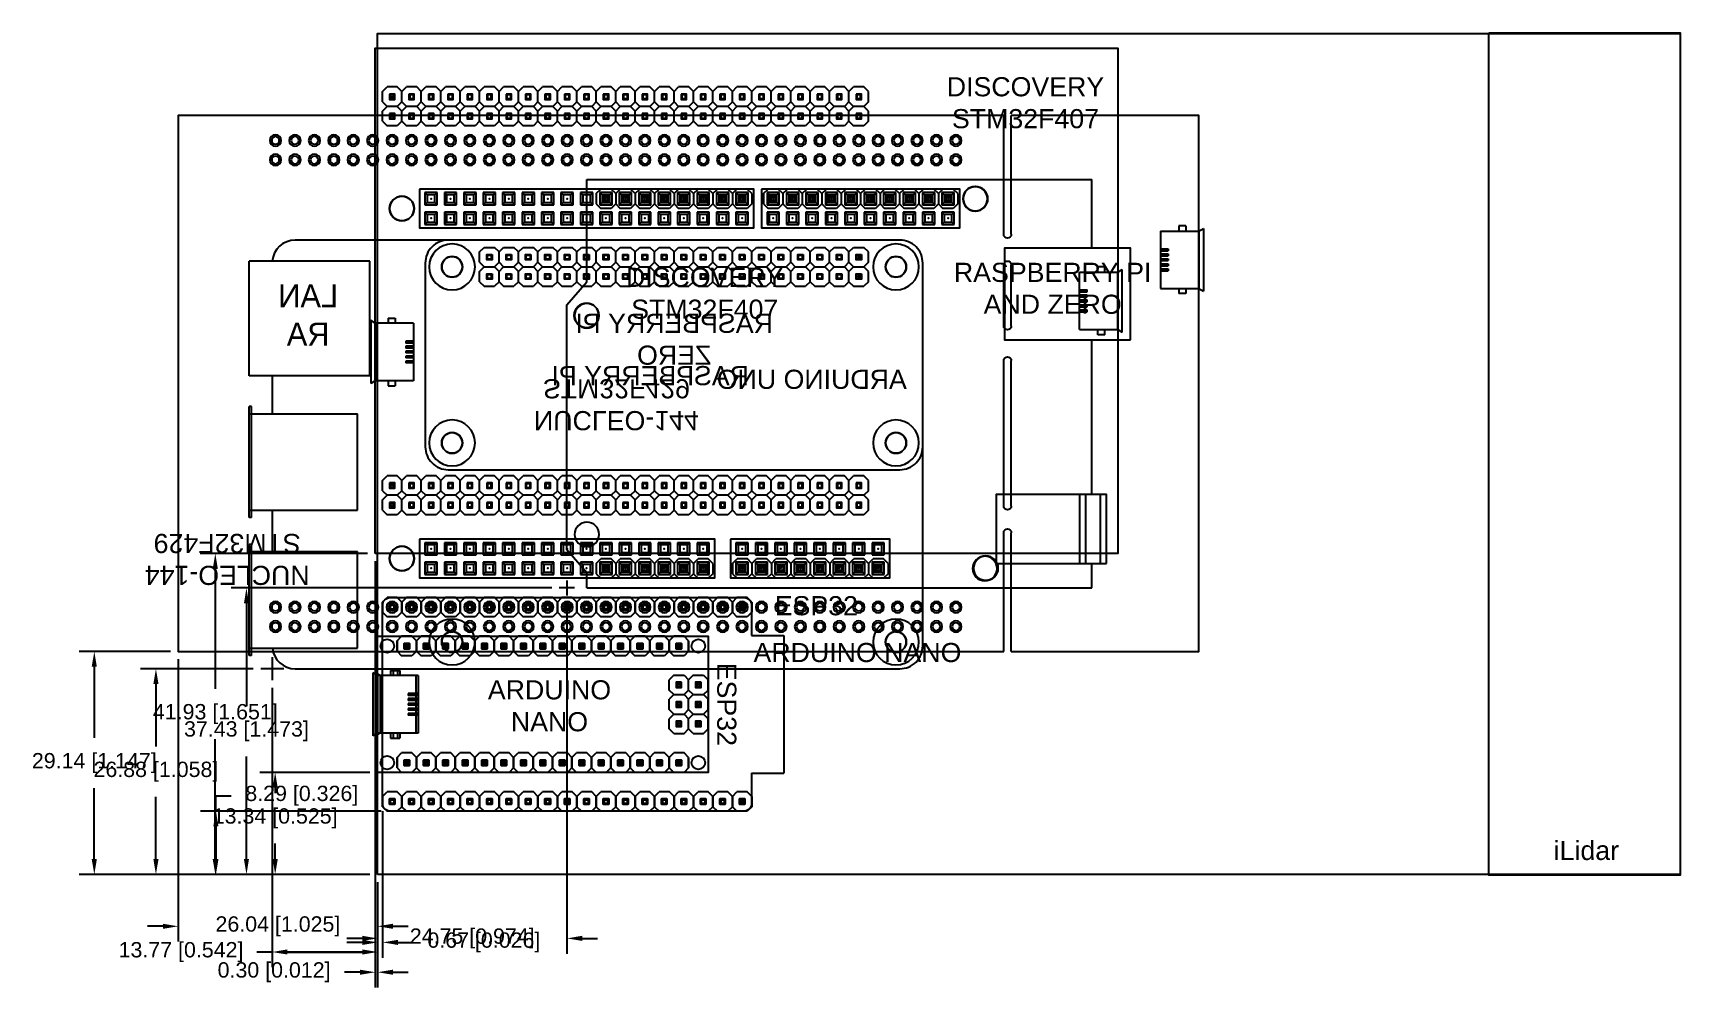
# Model space of a CAD drawing. Header units: millimetres. Extents: x 5 to 220, y 20 to 146.
import ezdxf

# ---------------------------------------------------------------- set-up
doc = ezdxf.new("R2010")
doc.units = ezdxf.units.MM
for name, color, linetype in [('holes-arduino-nano', 41, 'Continuous'), ('holes-arduino-uno', 41, 'Continuous'), ('holes-discovery', 41, 'Continuous'), ('holes-esp32', 41, 'Continuous'), ('holes-nucleo144', 41, 'Continuous'), ('holes-raspi', 41, 'Continuous'), ('labels', 3, 'Continuous'), ('mod_arduino-nano', 4, 'Continuous'), ('mod_arduino-uno', 4, 'Continuous'), ('mod_discovery', 4, 'Continuous'), ('mod_esp32', 4, 'Continuous'), ('mod_nucleo144', 4, 'Continuous'), ('mod_raspi', 4, 'Continuous')]:
    doc.layers.add(name, color=color, linetype=linetype)
doc.styles.get("Standard").update_dxf_attribs({"font": 'arial.ttf'})
doc.dimstyles.get("Standard").update_dxf_attribs({"dimtxt": 2, "dimasz": 2, "dimexe": 2, "dimexo": 1, "dimgap": 2, "dimtad": 0, "dimtih": 1, "dimtoh": 1, "dimzin": 0, "dimdsep": 46, "dimtxsty": 'Standard', "dimcen": 5, "dimadec": 0, "dimazin": 0, "dimtfac": 1, "dimtdec": 4, "dimtofl": 0, "dimtmove": 0, "dimatfit": 3, "dimfxl": 1, "dimtolj": 1, "dimtzin": 0, "dimarcsym": 0})

msp = doc.modelspace()

# ---------------------------------------------------------------- blocks, each defined once
blk = doc.blocks.new('HEADER-1x19-TOP')
at = {"linetype": 'Continuous'}
for p, q in [((-1.27, 0.67), (-0.67, 1.27)), ((-1.27, -0.67), (-1.27, 0.67)), ((0.67, 1.27), (-0.67, 1.27)), ((1.27, 0.67), (0.67, 1.27)), ((1.27, 0.67), (1.87, 1.27)), ((1.27, -0.67), (1.27, 0.67)), ((1.27, -0.67), (1.27, 0.67)), ((3.21, 1.27), (1.87, 1.27)), ((3.81, 0.67), (3.21, 1.27)), ((3.81, 0.67), (4.41, 1.27)), ((3.81, -0.67), (3.81, 0.67)), ((5.75, 1.27), (4.41, 1.27)), ((6.35, 0.67), (5.75, 1.27)), ((6.35, 0.67), (6.95, 1.27)), ((6.35, -0.67), (6.35, 0.67)), ((8.29, 1.27), (6.95, 1.27)), ((8.89, 0.67), (8.29, 1.27)), ((8.89, 0.67), (9.49, 1.27)), ((8.89, -0.67), (8.89, 0.67)), ((10.83, 1.27), (9.49, 1.27)), ((11.43, 0.67), (10.83, 1.27)), ((11.43, 0.67), (12.03, 1.27)), ((11.43, -0.67), (11.43, 0.67)), ((13.37, 1.27), (12.03, 1.27)), ((13.97, 0.67), (13.37, 1.27)), ((13.97, 0.67), (14.57, 1.27)), ((13.97, -0.67), (13.97, 0.67)), ((15.91, 1.27), (14.57, 1.27)), ((16.51, 0.67), (15.91, 1.27)), ((16.51, 0.67), (17.11, 1.27)), ((16.51, -0.67), (16.51, 0.67)), ((18.45, 1.27), (17.11, 1.27)), ((19.05, 0.67), (18.45, 1.27)), ((19.05, 0.67), (19.65, 1.27)), ((19.05, -0.67), (19.05, 0.67)), ((20.99, 1.27), (19.65, 1.27)), ((21.59, 0.67), (20.99, 1.27)), ((21.59, 0.67), (22.19, 1.27)), ((21.59, -0.67), (21.59, 0.67)), ((23.53, 1.27), (22.19, 1.27)), ((24.13, 0.67), (23.53, 1.27)), ((24.13, 0.67), (24.73, 1.27)), ((24.13, -0.67), (24.13, 0.67)), ((24.13, -0.67), (24.13, 0.67)), ((24.13, -0.67), (24.13, 0.67)), ((26.07, 1.27), (24.73, 1.27)), ((26.67, 0.67), (26.07, 1.27)), ((26.67, 0.67), (27.27, 1.27)), ((26.67, -0.67), (26.67, 0.67)), ((28.61, 1.27), (27.27, 1.27)), ((29.21, 0.67), (28.61, 1.27)), ((29.21, 0.67), (29.81, 1.27)), ((29.21, -0.67), (29.21, 0.67)), ((31.15, 1.27), (29.81, 1.27)), ((31.75, 0.67), (31.15, 1.27)), ((31.75, 0.67), (32.35, 1.27)), ((31.75, -0.67), (31.75, 0.67)), ((33.69, 1.27), (32.35, 1.27)), ((34.29, 0.67), (33.69, 1.27)), ((34.29, 0.67), (34.89, 1.27)), ((34.29, -0.67), (34.29, 0.67)), ((36.23, 1.27), (34.89, 1.27)), ((36.83, 0.67), (36.23, 1.27)), ((36.83, 0.67), (37.43, 1.27)), ((36.83, -0.67), (36.83, 0.67)), ((38.77, 1.27), (37.43, 1.27)), ((39.37, 0.67), (38.77, 1.27)), ((39.37, 0.67), (39.97, 1.27)), ((39.37, -0.67), (39.37, 0.67)), ((41.31, 1.27), (39.97, 1.27)), ((41.91, 0.67), (41.31, 1.27)), ((41.91, 0.67), (42.51, 1.27)), ((41.91, -0.67), (41.91, 0.67)), ((43.85, 1.27), (42.51, 1.27)), ((44.45, 0.67), (43.85, 1.27)), ((44.45, 0.67), (45.05, 1.27)), ((44.45, -0.67), (44.45, 0.67)), ((46.39, 1.27), (45.05, 1.27)), ((46.99, 0.67), (46.39, 1.27)), ((46.99, -0.67), (46.99, 0.67)), ((-1.27, -0.67), (-0.67, -1.27)), ((0.67, -1.27), (-0.67, -1.27)), ((1.27, -0.67), (0.67, -1.27)), ((1.27, -0.67), (1.87, -1.27)), ((3.21, -1.27), (1.87, -1.27)), ((3.81, -0.67), (3.21, -1.27)), ((3.81, -0.67), (4.41, -1.27)), ((5.75, -1.27), (4.41, -1.27)), ((6.35, -0.67), (5.75, -1.27)), ((6.35, -0.67), (6.95, -1.27)), ((8.29, -1.27), (6.95, -1.27)), ((8.89, -0.67), (8.29, -1.27)), ((8.89, -0.67), (9.49, -1.27)), ((10.83, -1.27), (9.49, -1.27)), ((11.43, -0.67), (10.83, -1.27)), ((11.43, -0.67), (12.03, -1.27)), ((13.37, -1.27), (12.03, -1.27)), ((13.97, -0.67), (13.37, -1.27)), ((13.97, -0.67), (14.57, -1.27)), ((15.91, -1.27), (14.57, -1.27)), ((16.51, -0.67), (15.91, -1.27)), ((16.51, -0.67), (17.11, -1.27)), ((18.45, -1.27), (17.11, -1.27)), ((19.05, -0.67), (18.45, -1.27)), ((19.05, -0.67), (19.65, -1.27)), ((20.99, -1.27), (19.65, -1.27)), ((21.59, -0.67), (20.99, -1.27)), ((21.59, -0.67), (22.19, -1.27)), ((23.53, -1.27), (22.19, -1.27)), ((24.13, -0.67), (23.53, -1.27)), ((24.13, -0.67), (24.73, -1.27)), ((26.07, -1.27), (24.73, -1.27)), ((26.67, -0.67), (26.07, -1.27)), ((26.67, -0.67), (27.27, -1.27)), ((28.61, -1.27), (27.27, -1.27)), ((29.21, -0.67), (28.61, -1.27)), ((29.21, -0.67), (29.81, -1.27)), ((31.15, -1.27), (29.81, -1.27)), ((31.75, -0.67), (31.15, -1.27)), ((31.75, -0.67), (32.35, -1.27)), ((33.69, -1.27), (32.35, -1.27)), ((34.29, -0.67), (33.69, -1.27)), ((34.29, -0.67), (34.89, -1.27)), ((36.23, -1.27), (34.89, -1.27)), ((36.83, -0.67), (36.23, -1.27)), ((36.83, -0.67), (37.43, -1.27)), ((38.77, -1.27), (37.43, -1.27)), ((39.37, -0.67), (38.77, -1.27)), ((39.37, -0.67), (39.97, -1.27)), ((41.31, -1.27), (39.97, -1.27)), ((41.91, -0.67), (41.31, -1.27)), ((41.91, -0.67), (42.51, -1.27)), ((43.85, -1.27), (42.51, -1.27)), ((44.45, -0.67), (43.85, -1.27)), ((44.45, -0.67), (45.05, -1.27)), ((46.39, -1.27), (45.05, -1.27)), ((46.99, -0.67), (46.39, -1.27))]:
    blk.add_line(p, q, dxfattribs=at)
for points in [[(-0.35, 0.35), (-0.35, -0.35), (0.35, -0.35), (0.35, 0.35)], [(-0.25, 0.25), (-0.25, -0.25), (0.25, -0.25), (0.25, 0.25)], [(2.19, 0.35), (2.19, -0.35), (2.89, -0.35), (2.89, 0.35)], [(2.29, 0.25), (2.29, -0.25), (2.79, -0.25), (2.79, 0.25)], [(4.73, 0.35), (4.73, -0.35), (5.43, -0.35), (5.43, 0.35)], [(4.83, 0.25), (4.83, -0.25), (5.33, -0.25), (5.33, 0.25)], [(7.27, 0.35), (7.27, -0.35), (7.97, -0.35), (7.97, 0.35)], [(7.37, 0.25), (7.37, -0.25), (7.87, -0.25), (7.87, 0.25)], [(9.81, 0.35), (9.81, -0.35), (10.51, -0.35), (10.51, 0.35)], [(9.91, 0.25), (9.91, -0.25), (10.41, -0.25), (10.41, 0.25)], [(12.35, 0.35), (12.35, -0.35), (13.05, -0.35), (13.05, 0.35)], [(12.45, 0.25), (12.45, -0.25), (12.95, -0.25), (12.95, 0.25)], [(14.89, 0.35), (14.89, -0.35), (15.59, -0.35), (15.59, 0.35)], [(14.99, 0.25), (14.99, -0.25), (15.49, -0.25), (15.49, 0.25)], [(17.43, 0.35), (17.43, -0.35), (18.13, -0.35), (18.13, 0.35)], [(17.53, 0.25), (17.53, -0.25), (18.03, -0.25), (18.03, 0.25)], [(19.97, 0.35), (19.97, -0.35), (20.67, -0.35), (20.67, 0.35)], [(20.07, 0.25), (20.07, -0.25), (20.57, -0.25), (20.57, 0.25)], [(22.51, 0.35), (22.51, -0.35), (23.21, -0.35), (23.21, 0.35)], [(22.61, 0.25), (22.61, -0.25), (23.11, -0.25), (23.11, 0.25)], [(25.05, 0.35), (25.05, -0.35), (25.75, -0.35), (25.75, 0.35)], [(25.15, 0.25), (25.15, -0.25), (25.65, -0.25), (25.65, 0.25)], [(27.59, 0.35), (27.59, -0.35), (28.29, -0.35), (28.29, 0.35)], [(27.69, 0.25), (27.69, -0.25), (28.19, -0.25), (28.19, 0.25)], [(30.13, 0.35), (30.13, -0.35), (30.83, -0.35), (30.83, 0.35)], [(30.23, 0.25), (30.23, -0.25), (30.73, -0.25), (30.73, 0.25)], [(32.67, 0.35), (32.67, -0.35), (33.37, -0.35), (33.37, 0.35)], [(32.77, 0.25), (32.77, -0.25), (33.27, -0.25), (33.27, 0.25)], [(35.21, 0.35), (35.21, -0.35), (35.91, -0.35), (35.91, 0.35)], [(35.31, 0.25), (35.31, -0.25), (35.81, -0.25), (35.81, 0.25)], [(37.75, 0.35), (37.75, -0.35), (38.45, -0.35), (38.45, 0.35)], [(37.85, 0.25), (37.85, -0.25), (38.35, -0.25), (38.35, 0.25)], [(40.29, 0.35), (40.29, -0.35), (40.99, -0.35), (40.99, 0.35)], [(40.39, 0.25), (40.39, -0.25), (40.89, -0.25), (40.89, 0.25)], [(42.83, 0.35), (42.83, -0.35), (43.53, -0.35), (43.53, 0.35)], [(42.93, 0.25), (42.93, -0.25), (43.43, -0.25), (43.43, 0.25)], [(45.37, 0.35), (45.37, -0.35), (46.07, -0.35), (46.07, 0.35)], [(45.47, 0.25), (45.47, -0.25), (45.97, -0.25), (45.97, 0.25)]]:
    blk.add_lwpolyline(points, close=True, dxfattribs=at)
blk = doc.blocks.new('USB-MICRO-TOP')
at = {"linetype": 'Continuous'}
for p, q in [((-3.75, 5.6), (3.75, 5.6)), ((-3.75, 5.6), (-3.75, 0.6)), ((-1.42, 5.6), (-1.42, 4.6)), ((-1.42, 4.6), (-1.17, 4.6)), ((-1.17, 5.6), (-1.17, 4.6)), ((-0.77, 5.6), (-0.77, 4.6)), ((-0.77, 4.6), (-0.52, 4.6)), ((-0.52, 5.6), (-0.52, 4.6)), ((-0.12, 5.6), (-0.12, 4.6)), ((-0.12, 4.6), (0.12, 4.6)), ((0.12, 5.6), (0.12, 4.6)), ((0.53, 5.6), (0.53, 4.6)), ((0.53, 4.6), (0.78, 4.6)), ((0.78, 5.6), (0.78, 4.6)), ((1.18, 5.6), (1.18, 4.6)), ((1.18, 4.6), (1.43, 4.6)), ((1.43, 5.6), (1.43, 4.6)), ((3.75, 5.6), (3.75, 0.6)), ((-4.42, 2.3), (-4.42, 3.2)), ((-4.42, 3.2), (-3.75, 3.2)), ((-4.42, 2.3), (-3.75, 2.3)), ((3.75, 3.2), (4.43, 3.2)), ((3.75, 2.3), (4.43, 2.3)), ((4.43, 2.3), (4.43, 3.2)), ((-3.75, 0.6), (-4.1, 0)), ((-4.1, 0), (4.1, 0)), ((-3.75, 0.6), (3.75, 0.6)), ((3.75, 0.6), (4.1, 0))]:
    blk.add_line(p, q, dxfattribs=at)
blk = doc.blocks.new('ASSY-ESP32-DEVKITC')
for p, q in [((3.72, 1.24), (3.72, 5.44)), ((3.72, 5.44), (21.68, 5.44)), ((21.68, 1.24), (21.68, 5.44))]:
    blk.add_line(p, q)
blk.add_lwpolyline([(21.68, 1.24), (25.65, 1.24, -0.414214), (26.65, 0.24), (26.65, -45.96, -0.414214), (25.65, -46.96), (-0.25, -46.96, -0.414214), (-1.25, -45.96), (-1.25, 0.24, -0.414214), (-0.25, 1.24), (3.72, 1.24)], format="xyb")
for p in [(0, 0), (25.4, 0)]:
    blk.add_point(p)
at = {"rotation": 90}
for p in [(0, -45.72), (25.4, -45.72)]:
    blk.add_blockref('HEADER-1x19-TOP', p, dxfattribs=at)
blk.add_blockref('USB-MICRO-TOP', (12.7, -47.9))
at = {"insert": (12.7, -0.75), "char_height": 2.5, "width": 15.0236, "attachment_point": 2}
blk.add_mtext('{\\pxqc;ESP32}', dxfattribs=at)
blk = doc.blocks.new('HEADER-1x15-TOP')
at = {"linetype": 'Continuous'}
for p, q in [((-1.27, 0.67), (-0.67, 1.27)), ((-1.27, -0.67), (-1.27, 0.67)), ((0.67, 1.27), (-0.67, 1.27)), ((1.27, 0.67), (0.67, 1.27)), ((1.27, 0.67), (1.87, 1.27)), ((1.27, -0.67), (1.27, 0.67)), ((1.27, -0.67), (1.27, 0.67)), ((3.21, 1.27), (1.87, 1.27)), ((3.81, 0.67), (3.21, 1.27)), ((3.81, 0.67), (4.41, 1.27)), ((3.81, -0.67), (3.81, 0.67)), ((5.75, 1.27), (4.41, 1.27)), ((6.35, 0.67), (5.75, 1.27)), ((6.35, 0.67), (6.95, 1.27)), ((6.35, -0.67), (6.35, 0.67)), ((8.29, 1.27), (6.95, 1.27)), ((8.89, 0.67), (8.29, 1.27)), ((8.89, 0.67), (9.49, 1.27)), ((8.89, -0.67), (8.89, 0.67)), ((10.83, 1.27), (9.49, 1.27)), ((11.43, 0.67), (10.83, 1.27)), ((11.43, 0.67), (12.03, 1.27)), ((11.43, -0.67), (11.43, 0.67)), ((13.37, 1.27), (12.03, 1.27)), ((13.97, 0.67), (13.37, 1.27)), ((13.97, 0.67), (14.57, 1.27)), ((13.97, -0.67), (13.97, 0.67)), ((15.91, 1.27), (14.57, 1.27)), ((16.51, 0.67), (15.91, 1.27)), ((16.51, 0.67), (17.11, 1.27)), ((16.51, -0.67), (16.51, 0.67)), ((18.45, 1.27), (17.11, 1.27)), ((19.05, 0.67), (18.45, 1.27)), ((19.05, 0.67), (19.65, 1.27)), ((19.05, -0.67), (19.05, 0.67)), ((20.99, 1.27), (19.65, 1.27)), ((21.59, 0.67), (20.99, 1.27)), ((21.59, 0.67), (22.19, 1.27)), ((21.59, -0.67), (21.59, 0.67)), ((23.53, 1.27), (22.19, 1.27)), ((24.13, 0.67), (23.53, 1.27)), ((24.13, 0.67), (24.73, 1.27)), ((24.13, -0.67), (24.13, 0.67)), ((24.13, -0.67), (24.13, 0.67)), ((24.13, -0.67), (24.13, 0.67)), ((26.07, 1.27), (24.73, 1.27)), ((26.67, 0.67), (26.07, 1.27)), ((26.67, 0.67), (27.27, 1.27)), ((26.67, -0.67), (26.67, 0.67)), ((28.61, 1.27), (27.27, 1.27)), ((29.21, 0.67), (28.61, 1.27)), ((29.21, 0.67), (29.81, 1.27)), ((29.21, -0.67), (29.21, 0.67)), ((31.15, 1.27), (29.81, 1.27)), ((31.75, 0.67), (31.15, 1.27)), ((31.75, 0.67), (32.35, 1.27)), ((31.75, -0.67), (31.75, 0.67)), ((33.69, 1.27), (32.35, 1.27)), ((34.29, 0.67), (33.69, 1.27)), ((34.29, 0.67), (34.89, 1.27)), ((34.29, -0.67), (34.29, 0.67)), ((36.23, 1.27), (34.89, 1.27)), ((36.83, 0.67), (36.23, 1.27)), ((36.83, -0.67), (36.83, 0.67)), ((-1.27, -0.67), (-0.67, -1.27)), ((0.67, -1.27), (-0.67, -1.27)), ((1.27, -0.67), (0.67, -1.27)), ((1.27, -0.67), (1.87, -1.27)), ((3.21, -1.27), (1.87, -1.27)), ((3.81, -0.67), (3.21, -1.27)), ((3.81, -0.67), (4.41, -1.27)), ((5.75, -1.27), (4.41, -1.27)), ((6.35, -0.67), (5.75, -1.27)), ((6.35, -0.67), (6.95, -1.27)), ((8.29, -1.27), (6.95, -1.27)), ((8.89, -0.67), (8.29, -1.27)), ((8.89, -0.67), (9.49, -1.27)), ((10.83, -1.27), (9.49, -1.27)), ((11.43, -0.67), (10.83, -1.27)), ((11.43, -0.67), (12.03, -1.27)), ((13.37, -1.27), (12.03, -1.27)), ((13.97, -0.67), (13.37, -1.27)), ((13.97, -0.67), (14.57, -1.27)), ((15.91, -1.27), (14.57, -1.27)), ((16.51, -0.67), (15.91, -1.27)), ((16.51, -0.67), (17.11, -1.27)), ((18.45, -1.27), (17.11, -1.27)), ((19.05, -0.67), (18.45, -1.27)), ((19.05, -0.67), (19.65, -1.27)), ((20.99, -1.27), (19.65, -1.27)), ((21.59, -0.67), (20.99, -1.27)), ((21.59, -0.67), (22.19, -1.27)), ((23.53, -1.27), (22.19, -1.27)), ((24.13, -0.67), (23.53, -1.27)), ((24.13, -0.67), (24.73, -1.27)), ((26.07, -1.27), (24.73, -1.27)), ((26.67, -0.67), (26.07, -1.27)), ((26.67, -0.67), (27.27, -1.27)), ((28.61, -1.27), (27.27, -1.27)), ((29.21, -0.67), (28.61, -1.27)), ((29.21, -0.67), (29.81, -1.27)), ((31.15, -1.27), (29.81, -1.27)), ((31.75, -0.67), (31.15, -1.27)), ((31.75, -0.67), (32.35, -1.27)), ((33.69, -1.27), (32.35, -1.27)), ((34.29, -0.67), (33.69, -1.27)), ((34.29, -0.67), (34.89, -1.27)), ((36.23, -1.27), (34.89, -1.27)), ((36.83, -0.67), (36.23, -1.27))]:
    blk.add_line(p, q, dxfattribs=at)
for points in [[(-0.35, 0.35), (-0.35, -0.35), (0.35, -0.35), (0.35, 0.35)], [(-0.25, 0.25), (-0.25, -0.25), (0.25, -0.25), (0.25, 0.25)], [(2.19, 0.35), (2.19, -0.35), (2.89, -0.35), (2.89, 0.35)], [(2.29, 0.25), (2.29, -0.25), (2.79, -0.25), (2.79, 0.25)], [(4.73, 0.35), (4.73, -0.35), (5.43, -0.35), (5.43, 0.35)], [(4.83, 0.25), (4.83, -0.25), (5.33, -0.25), (5.33, 0.25)], [(7.27, 0.35), (7.27, -0.35), (7.97, -0.35), (7.97, 0.35)], [(7.37, 0.25), (7.37, -0.25), (7.87, -0.25), (7.87, 0.25)], [(9.81, 0.35), (9.81, -0.35), (10.51, -0.35), (10.51, 0.35)], [(9.91, 0.25), (9.91, -0.25), (10.41, -0.25), (10.41, 0.25)], [(12.35, 0.35), (12.35, -0.35), (13.05, -0.35), (13.05, 0.35)], [(12.45, 0.25), (12.45, -0.25), (12.95, -0.25), (12.95, 0.25)], [(14.89, 0.35), (14.89, -0.35), (15.59, -0.35), (15.59, 0.35)], [(14.99, 0.25), (14.99, -0.25), (15.49, -0.25), (15.49, 0.25)], [(17.43, 0.35), (17.43, -0.35), (18.13, -0.35), (18.13, 0.35)], [(17.53, 0.25), (17.53, -0.25), (18.03, -0.25), (18.03, 0.25)], [(19.97, 0.35), (19.97, -0.35), (20.67, -0.35), (20.67, 0.35)], [(20.07, 0.25), (20.07, -0.25), (20.57, -0.25), (20.57, 0.25)], [(22.51, 0.35), (22.51, -0.35), (23.21, -0.35), (23.21, 0.35)], [(22.61, 0.25), (22.61, -0.25), (23.11, -0.25), (23.11, 0.25)], [(25.05, 0.35), (25.05, -0.35), (25.75, -0.35), (25.75, 0.35)], [(25.15, 0.25), (25.15, -0.25), (25.65, -0.25), (25.65, 0.25)], [(27.59, 0.35), (27.59, -0.35), (28.29, -0.35), (28.29, 0.35)], [(27.69, 0.25), (27.69, -0.25), (28.19, -0.25), (28.19, 0.25)], [(30.13, 0.35), (30.13, -0.35), (30.83, -0.35), (30.83, 0.35)], [(30.23, 0.25), (30.23, -0.25), (30.73, -0.25), (30.73, 0.25)], [(32.67, 0.35), (32.67, -0.35), (33.37, -0.35), (33.37, 0.35)], [(32.77, 0.25), (32.77, -0.25), (33.27, -0.25), (33.27, 0.25)], [(35.21, 0.35), (35.21, -0.35), (35.91, -0.35), (35.91, 0.35)], [(35.31, 0.25), (35.31, -0.25), (35.81, -0.25), (35.81, 0.25)]]:
    blk.add_lwpolyline(points, close=True, dxfattribs=at)
for p in [(0, 0), (2.54, 0), (5.08, 0), (7.62, 0), (10.16, 0), (12.7, 0), (15.24, 0), (17.78, 0), (20.32, 0), (22.86, 0), (25.4, 0), (27.94, 0), (30.48, 0), (33.02, 0), (35.56, 0)]:
    blk.add_point(p)
blk = doc.blocks.new('HEADER-2x3-TOP')
at = {"linetype": 'Continuous'}
for p, q in [((-1.27, 3.21), (-0.67, 3.81)), ((-1.27, 1.87), (-1.27, 3.21)), ((0.67, 3.81), (-0.67, 3.81)), ((1.27, 3.21), (0.67, 3.81)), ((1.27, 3.21), (1.87, 3.81)), ((1.27, 1.87), (1.27, 3.21)), ((1.27, 1.87), (1.27, 3.21)), ((3.21, 3.81), (1.87, 3.81)), ((3.81, 3.21), (3.21, 3.81)), ((3.81, 3.21), (4.41, 3.81)), ((3.81, 1.87), (3.81, 3.21)), ((5.75, 3.81), (4.41, 3.81)), ((6.35, 3.21), (5.75, 3.81)), ((6.35, 1.87), (6.35, 3.21)), ((-1.27, 1.87), (-0.67, 1.27)), ((-1.27, 0.67), (-0.67, 1.27)), ((-1.27, -0.67), (-1.27, 0.67)), ((0.67, 1.27), (-0.67, 1.27)), ((0.67, 1.27), (-0.67, 1.27)), ((1.27, 1.87), (0.67, 1.27)), ((1.27, 0.67), (0.67, 1.27)), ((1.27, 1.87), (1.87, 1.27)), ((1.27, 0.67), (1.87, 1.27)), ((1.27, -0.67), (1.27, 0.67)), ((1.27, -0.67), (1.27, 0.67)), ((3.21, 1.27), (1.87, 1.27)), ((3.21, 1.27), (1.87, 1.27)), ((3.81, 1.87), (3.21, 1.27)), ((3.81, 0.67), (3.21, 1.27)), ((3.81, 1.87), (4.41, 1.27)), ((3.81, 0.67), (4.41, 1.27)), ((3.81, -0.67), (3.81, 0.67)), ((5.75, 1.27), (4.41, 1.27)), ((5.75, 1.27), (4.41, 1.27)), ((6.35, 1.87), (5.75, 1.27)), ((6.35, 0.67), (5.75, 1.27)), ((6.35, -0.67), (6.35, 0.67)), ((-1.27, -0.67), (-0.67, -1.27)), ((0.67, -1.27), (-0.67, -1.27)), ((1.27, -0.67), (0.67, -1.27)), ((1.27, -0.67), (1.87, -1.27)), ((3.21, -1.27), (1.87, -1.27)), ((3.81, -0.67), (3.21, -1.27)), ((3.81, -0.67), (4.41, -1.27)), ((5.75, -1.27), (4.41, -1.27)), ((6.35, -0.67), (5.75, -1.27))]:
    blk.add_line(p, q, dxfattribs=at)
for points in [[(-0.35, 2.89), (-0.35, 2.19), (0.35, 2.19), (0.35, 2.89)], [(-0.25, 2.79), (-0.25, 2.29), (0.25, 2.29), (0.25, 2.79)], [(2.19, 2.89), (2.19, 2.19), (2.89, 2.19), (2.89, 2.89)], [(2.29, 2.79), (2.29, 2.29), (2.79, 2.29), (2.79, 2.79)], [(4.73, 2.89), (4.73, 2.19), (5.43, 2.19), (5.43, 2.89)], [(4.83, 2.79), (4.83, 2.29), (5.33, 2.29), (5.33, 2.79)], [(-0.35, 0.35), (-0.35, -0.35), (0.35, -0.35), (0.35, 0.35)], [(-0.25, 0.25), (-0.25, -0.25), (0.25, -0.25), (0.25, 0.25)], [(2.19, 0.35), (2.19, -0.35), (2.89, -0.35), (2.89, 0.35)], [(2.29, 0.25), (2.29, -0.25), (2.79, -0.25), (2.79, 0.25)], [(4.73, 0.35), (4.73, -0.35), (5.43, -0.35), (5.43, 0.35)], [(4.83, 0.25), (4.83, -0.25), (5.33, -0.25), (5.33, 0.25)]]:
    blk.add_lwpolyline(points, close=True, dxfattribs=at)
for p in [(0, 2.54), (2.54, 2.54), (5.08, 2.54), (0, 0), (2.54, 0), (5.08, 0)]:
    blk.add_point(p)
blk = doc.blocks.new('ASSY-ARDUINO-NANO')
blk.add_lwpolyline([(-1.27, -39.37), (-1.27, 3.81), (16.51, 3.81), (16.51, -39.37)], close=True)
for centre in [(0, 2.54), (15.24, 2.54), (0, -38.1), (15.24, -38.1)]:
    blk.add_circle(centre, 0.89)
for name, p in [('HEADER-2x3-TOP', (5.08, 0)), ('USB-MICRO-TOP', (7.62, -39.97))]:
    blk.add_blockref(name, p)
at = {"rotation": 90}
for p in [(0, -35.56), (15.24, -35.56)]:
    blk.add_blockref('HEADER-1x15-TOP', p, dxfattribs=at)
at = {"insert": (4.47, -16.91), "char_height": 2.5, "width": 15.0236, "attachment_point": 2, "rotation": 90}
blk.add_mtext('{\\pxqc;ARDUINO\\PNANO}', dxfattribs=at)
blk = doc.blocks.new('SOCKET-2x15-TOP')
for p, q in [((-0.8, 0.8), (0.8, 0.8)), ((-0.8, -0.8), (-0.8, 0.8)), ((-0.5, 0.5), (-0.8, 0.8)), ((-0.5, 0.5), (0.5, 0.5)), ((-0.5, -0.5), (-0.5, 0.5)), ((0.5, 0.5), (0.8, 0.8)), ((0.5, 0.5), (0.5, -0.5)), ((0.8, 0.8), (0.8, -0.8)), ((1.74, 0.8), (3.34, 0.8)), ((1.74, -0.8), (1.74, 0.8)), ((2.04, 0.5), (1.74, 0.8)), ((2.04, 0.5), (3.04, 0.5)), ((2.04, -0.5), (2.04, 0.5)), ((3.04, 0.5), (3.34, 0.8)), ((3.04, 0.5), (3.04, -0.5)), ((3.34, 0.8), (3.34, -0.8)), ((4.28, 0.8), (5.88, 0.8)), ((4.28, -0.8), (4.28, 0.8)), ((4.58, 0.5), (4.28, 0.8)), ((4.58, 0.5), (5.58, 0.5)), ((4.58, -0.5), (4.58, 0.5)), ((5.58, 0.5), (5.88, 0.8)), ((5.58, 0.5), (5.58, -0.5)), ((5.88, 0.8), (5.88, -0.8)), ((6.82, 0.8), (8.42, 0.8)), ((6.82, -0.8), (6.82, 0.8)), ((7.12, 0.5), (6.82, 0.8)), ((7.12, 0.5), (8.12, 0.5)), ((7.12, -0.5), (7.12, 0.5)), ((8.12, 0.5), (8.42, 0.8)), ((8.12, 0.5), (8.12, -0.5)), ((8.42, 0.8), (8.42, -0.8)), ((9.36, 0.8), (10.96, 0.8)), ((9.36, -0.8), (9.36, 0.8)), ((9.66, 0.5), (9.36, 0.8)), ((9.66, 0.5), (10.66, 0.5)), ((9.66, -0.5), (9.66, 0.5)), ((10.66, 0.5), (10.96, 0.8)), ((10.66, 0.5), (10.66, -0.5)), ((10.96, 0.8), (10.96, -0.8)), ((11.9, 0.8), (13.5, 0.8)), ((11.9, -0.8), (11.9, 0.8)), ((12.2, 0.5), (11.9, 0.8)), ((12.2, 0.5), (13.2, 0.5)), ((12.2, -0.5), (12.2, 0.5)), ((13.2, 0.5), (13.5, 0.8)), ((13.2, 0.5), (13.2, -0.5)), ((13.5, 0.8), (13.5, -0.8)), ((14.44, 0.8), (16.04, 0.8)), ((14.44, -0.8), (14.44, 0.8)), ((14.74, 0.5), (14.44, 0.8)), ((14.74, 0.5), (15.74, 0.5)), ((14.74, -0.5), (14.74, 0.5)), ((15.74, 0.5), (16.04, 0.8)), ((15.74, 0.5), (15.74, -0.5)), ((16.04, 0.8), (16.04, -0.8)), ((16.98, 0.8), (18.58, 0.8)), ((16.98, -0.8), (16.98, 0.8)), ((17.28, 0.5), (16.98, 0.8)), ((17.28, 0.5), (18.28, 0.5)), ((17.28, -0.5), (17.28, 0.5)), ((18.28, 0.5), (18.58, 0.8)), ((18.28, 0.5), (18.28, -0.5)), ((18.58, 0.8), (18.58, -0.8)), ((19.52, 0.8), (21.12, 0.8)), ((19.52, -0.8), (19.52, 0.8)), ((19.82, 0.5), (19.52, 0.8)), ((19.82, 0.5), (20.82, 0.5)), ((19.82, -0.5), (19.82, 0.5)), ((20.82, 0.5), (21.12, 0.8)), ((20.82, 0.5), (20.82, -0.5)), ((21.12, 0.8), (21.12, -0.8)), ((22.06, 0.8), (23.66, 0.8)), ((22.06, -0.8), (22.06, 0.8)), ((22.36, 0.5), (22.06, 0.8)), ((22.36, 0.5), (23.36, 0.5)), ((22.36, -0.5), (22.36, 0.5)), ((23.36, 0.5), (23.66, 0.8)), ((23.36, 0.5), (23.36, -0.5)), ((23.66, 0.8), (23.66, -0.8)), ((24.6, 0.8), (26.2, 0.8)), ((24.6, -0.8), (24.6, 0.8)), ((24.9, 0.5), (24.6, 0.8)), ((24.9, 0.5), (25.9, 0.5)), ((24.9, -0.5), (24.9, 0.5)), ((25.9, 0.5), (26.2, 0.8)), ((25.9, 0.5), (25.9, -0.5)), ((26.2, 0.8), (26.2, -0.8)), ((27.14, 0.8), (28.74, 0.8)), ((27.14, -0.8), (27.14, 0.8)), ((27.44, 0.5), (27.14, 0.8)), ((27.44, 0.5), (28.44, 0.5)), ((27.44, -0.5), (27.44, 0.5)), ((28.44, 0.5), (28.74, 0.8)), ((28.44, 0.5), (28.44, -0.5)), ((28.74, 0.8), (28.74, -0.8)), ((29.68, 0.8), (31.28, 0.8)), ((29.68, -0.8), (29.68, 0.8)), ((29.98, 0.5), (29.68, 0.8)), ((29.98, 0.5), (30.98, 0.5)), ((29.98, -0.5), (29.98, 0.5)), ((30.98, 0.5), (31.28, 0.8)), ((30.98, 0.5), (30.98, -0.5)), ((31.28, 0.8), (31.28, -0.8)), ((32.22, 0.8), (33.82, 0.8)), ((32.22, -0.8), (32.22, 0.8)), ((32.52, 0.5), (32.22, 0.8)), ((32.52, 0.5), (33.52, 0.5)), ((32.52, -0.5), (32.52, 0.5)), ((33.52, 0.5), (33.82, 0.8)), ((33.52, 0.5), (33.52, -0.5)), ((33.82, 0.8), (33.82, -0.8)), ((34.76, 0.8), (36.36, 0.8)), ((34.76, -0.8), (34.76, 0.8)), ((35.06, 0.5), (34.76, 0.8)), ((35.06, 0.5), (36.06, 0.5)), ((35.06, -0.5), (35.06, 0.5)), ((36.06, 0.5), (36.36, 0.8)), ((36.06, 0.5), (36.06, -0.5)), ((36.36, 0.8), (36.36, -0.8)), ((-0.5, -0.5), (-0.8, -0.8)), ((0.8, -0.8), (-0.8, -0.8)), ((-0.8, -1.74), (0.8, -1.74)), ((-0.8, -3.34), (-0.8, -1.74)), ((-0.5, -2.04), (-0.8, -1.74)), ((0.5, -0.5), (-0.5, -0.5)), ((-0.5, -2.04), (0.5, -2.04)), ((-0.5, -3.04), (-0.5, -2.04)), ((0.5, -0.5), (0.8, -0.8)), ((0.5, -2.04), (0.8, -1.74)), ((0.5, -2.04), (0.5, -3.04)), ((0.8, -1.74), (0.8, -3.34)), ((2.04, -0.5), (1.74, -0.8)), ((3.34, -0.8), (1.74, -0.8)), ((1.74, -1.74), (3.34, -1.74)), ((1.74, -3.34), (1.74, -1.74)), ((2.04, -2.04), (1.74, -1.74)), ((3.04, -0.5), (2.04, -0.5)), ((2.04, -2.04), (3.04, -2.04)), ((2.04, -3.04), (2.04, -2.04)), ((3.04, -0.5), (3.34, -0.8)), ((3.04, -2.04), (3.34, -1.74)), ((3.04, -2.04), (3.04, -3.04)), ((3.34, -1.74), (3.34, -3.34)), ((4.58, -0.5), (4.28, -0.8)), ((5.88, -0.8), (4.28, -0.8)), ((4.28, -1.74), (5.88, -1.74)), ((4.28, -3.34), (4.28, -1.74)), ((4.58, -2.04), (4.28, -1.74)), ((5.58, -0.5), (4.58, -0.5)), ((4.58, -2.04), (5.58, -2.04)), ((4.58, -3.04), (4.58, -2.04)), ((5.58, -0.5), (5.88, -0.8)), ((5.58, -2.04), (5.88, -1.74)), ((5.58, -2.04), (5.58, -3.04)), ((5.88, -1.74), (5.88, -3.34)), ((7.12, -0.5), (6.82, -0.8)), ((8.42, -0.8), (6.82, -0.8)), ((6.82, -1.74), (8.42, -1.74)), ((6.82, -3.34), (6.82, -1.74)), ((7.12, -2.04), (6.82, -1.74)), ((8.12, -0.5), (7.12, -0.5)), ((7.12, -2.04), (8.12, -2.04)), ((7.12, -3.04), (7.12, -2.04)), ((8.12, -0.5), (8.42, -0.8)), ((8.12, -2.04), (8.42, -1.74)), ((8.12, -2.04), (8.12, -3.04)), ((8.42, -1.74), (8.42, -3.34)), ((9.66, -0.5), (9.36, -0.8)), ((10.96, -0.8), (9.36, -0.8)), ((9.36, -1.74), (10.96, -1.74)), ((9.36, -3.34), (9.36, -1.74)), ((9.66, -2.04), (9.36, -1.74)), ((10.66, -0.5), (9.66, -0.5)), ((9.66, -2.04), (10.66, -2.04)), ((9.66, -3.04), (9.66, -2.04)), ((10.66, -0.5), (10.96, -0.8)), ((10.66, -2.04), (10.96, -1.74)), ((10.66, -2.04), (10.66, -3.04)), ((10.96, -1.74), (10.96, -3.34)), ((12.2, -0.5), (11.9, -0.8)), ((13.5, -0.8), (11.9, -0.8)), ((11.9, -1.74), (13.5, -1.74)), ((11.9, -3.34), (11.9, -1.74)), ((12.2, -2.04), (11.9, -1.74)), ((13.2, -0.5), (12.2, -0.5)), ((12.2, -2.04), (13.2, -2.04)), ((12.2, -3.04), (12.2, -2.04)), ((13.2, -0.5), (13.5, -0.8)), ((13.2, -2.04), (13.5, -1.74)), ((13.2, -2.04), (13.2, -3.04)), ((13.5, -1.74), (13.5, -3.34)), ((14.74, -0.5), (14.44, -0.8)), ((16.04, -0.8), (14.44, -0.8)), ((14.44, -1.74), (16.04, -1.74)), ((14.44, -3.34), (14.44, -1.74)), ((14.74, -2.04), (14.44, -1.74)), ((15.74, -0.5), (14.74, -0.5)), ((14.74, -2.04), (15.74, -2.04)), ((14.74, -3.04), (14.74, -2.04)), ((15.74, -0.5), (16.04, -0.8)), ((15.74, -2.04), (16.04, -1.74)), ((15.74, -2.04), (15.74, -3.04)), ((16.04, -1.74), (16.04, -3.34)), ((17.28, -0.5), (16.98, -0.8)), ((18.58, -0.8), (16.98, -0.8)), ((16.98, -1.74), (18.58, -1.74)), ((16.98, -3.34), (16.98, -1.74)), ((17.28, -2.04), (16.98, -1.74)), ((18.28, -0.5), (17.28, -0.5)), ((17.28, -2.04), (18.28, -2.04)), ((17.28, -3.04), (17.28, -2.04)), ((18.28, -0.5), (18.58, -0.8)), ((18.28, -2.04), (18.58, -1.74)), ((18.28, -2.04), (18.28, -3.04)), ((18.58, -1.74), (18.58, -3.34)), ((19.82, -0.5), (19.52, -0.8)), ((21.12, -0.8), (19.52, -0.8)), ((19.52, -1.74), (21.12, -1.74)), ((19.52, -3.34), (19.52, -1.74)), ((19.82, -2.04), (19.52, -1.74)), ((20.82, -0.5), (19.82, -0.5)), ((19.82, -2.04), (20.82, -2.04)), ((19.82, -3.04), (19.82, -2.04)), ((20.82, -0.5), (21.12, -0.8)), ((20.82, -2.04), (21.12, -1.74)), ((20.82, -2.04), (20.82, -3.04)), ((21.12, -1.74), (21.12, -3.34)), ((22.36, -0.5), (22.06, -0.8)), ((23.66, -0.8), (22.06, -0.8)), ((22.06, -1.74), (23.66, -1.74)), ((22.06, -3.34), (22.06, -1.74)), ((22.36, -2.04), (22.06, -1.74)), ((23.36, -0.5), (22.36, -0.5)), ((22.36, -2.04), (23.36, -2.04)), ((22.36, -3.04), (22.36, -2.04)), ((23.36, -0.5), (23.66, -0.8)), ((23.36, -2.04), (23.66, -1.74)), ((23.36, -2.04), (23.36, -3.04)), ((23.66, -1.74), (23.66, -3.34)), ((24.9, -0.5), (24.6, -0.8)), ((26.2, -0.8), (24.6, -0.8)), ((24.6, -1.74), (26.2, -1.74)), ((24.6, -3.34), (24.6, -1.74)), ((24.9, -2.04), (24.6, -1.74)), ((25.9, -0.5), (24.9, -0.5)), ((24.9, -2.04), (25.9, -2.04)), ((24.9, -3.04), (24.9, -2.04)), ((25.9, -0.5), (26.2, -0.8)), ((25.9, -2.04), (26.2, -1.74)), ((25.9, -2.04), (25.9, -3.04)), ((26.2, -1.74), (26.2, -3.34)), ((27.44, -0.5), (27.14, -0.8)), ((28.74, -0.8), (27.14, -0.8)), ((27.14, -1.74), (28.74, -1.74)), ((27.14, -3.34), (27.14, -1.74)), ((27.44, -2.04), (27.14, -1.74)), ((28.44, -0.5), (27.44, -0.5)), ((27.44, -2.04), (28.44, -2.04)), ((27.44, -3.04), (27.44, -2.04)), ((28.44, -0.5), (28.74, -0.8)), ((28.44, -2.04), (28.74, -1.74)), ((28.44, -2.04), (28.44, -3.04)), ((28.74, -1.74), (28.74, -3.34)), ((29.98, -0.5), (29.68, -0.8)), ((31.28, -0.8), (29.68, -0.8)), ((29.68, -1.74), (31.28, -1.74)), ((29.68, -3.34), (29.68, -1.74)), ((29.98, -2.04), (29.68, -1.74)), ((30.98, -0.5), (29.98, -0.5)), ((29.98, -2.04), (30.98, -2.04)), ((29.98, -3.04), (29.98, -2.04)), ((30.98, -0.5), (31.28, -0.8)), ((30.98, -2.04), (31.28, -1.74)), ((30.98, -2.04), (30.98, -3.04)), ((31.28, -1.74), (31.28, -3.34)), ((32.52, -0.5), (32.22, -0.8)), ((33.82, -0.8), (32.22, -0.8)), ((32.22, -1.74), (33.82, -1.74)), ((32.22, -3.34), (32.22, -1.74)), ((32.52, -2.04), (32.22, -1.74)), ((33.52, -0.5), (32.52, -0.5)), ((32.52, -2.04), (33.52, -2.04)), ((32.52, -3.04), (32.52, -2.04)), ((33.52, -0.5), (33.82, -0.8)), ((33.52, -2.04), (33.82, -1.74)), ((33.52, -2.04), (33.52, -3.04)), ((33.82, -1.74), (33.82, -3.34)), ((35.06, -0.5), (34.76, -0.8)), ((36.36, -0.8), (34.76, -0.8)), ((34.76, -1.74), (36.36, -1.74)), ((34.76, -3.34), (34.76, -1.74)), ((35.06, -2.04), (34.76, -1.74)), ((36.06, -0.5), (35.06, -0.5)), ((35.06, -2.04), (36.06, -2.04)), ((35.06, -3.04), (35.06, -2.04)), ((36.06, -0.5), (36.36, -0.8)), ((36.06, -2.04), (36.36, -1.74)), ((36.06, -2.04), (36.06, -3.04)), ((36.36, -1.74), (36.36, -3.34)), ((-0.5, -3.04), (-0.8, -3.34)), ((0.8, -3.34), (-0.8, -3.34)), ((0.5, -3.04), (-0.5, -3.04)), ((0.5, -3.04), (0.8, -3.34)), ((2.04, -3.04), (1.74, -3.34)), ((3.34, -3.34), (1.74, -3.34)), ((3.04, -3.04), (2.04, -3.04)), ((3.04, -3.04), (3.34, -3.34)), ((4.58, -3.04), (4.28, -3.34)), ((5.88, -3.34), (4.28, -3.34)), ((5.58, -3.04), (4.58, -3.04)), ((5.58, -3.04), (5.88, -3.34)), ((7.12, -3.04), (6.82, -3.34)), ((8.42, -3.34), (6.82, -3.34)), ((8.12, -3.04), (7.12, -3.04)), ((8.12, -3.04), (8.42, -3.34)), ((9.66, -3.04), (9.36, -3.34)), ((10.96, -3.34), (9.36, -3.34)), ((10.66, -3.04), (9.66, -3.04)), ((10.66, -3.04), (10.96, -3.34)), ((12.2, -3.04), (11.9, -3.34)), ((13.5, -3.34), (11.9, -3.34)), ((13.2, -3.04), (12.2, -3.04)), ((13.2, -3.04), (13.5, -3.34)), ((14.74, -3.04), (14.44, -3.34)), ((16.04, -3.34), (14.44, -3.34)), ((15.74, -3.04), (14.74, -3.04)), ((15.74, -3.04), (16.04, -3.34)), ((17.28, -3.04), (16.98, -3.34)), ((18.58, -3.34), (16.98, -3.34)), ((18.28, -3.04), (17.28, -3.04)), ((18.28, -3.04), (18.58, -3.34)), ((19.82, -3.04), (19.52, -3.34)), ((21.12, -3.34), (19.52, -3.34)), ((20.82, -3.04), (19.82, -3.04)), ((20.82, -3.04), (21.12, -3.34)), ((22.36, -3.04), (22.06, -3.34)), ((23.66, -3.34), (22.06, -3.34)), ((23.36, -3.04), (22.36, -3.04)), ((23.36, -3.04), (23.66, -3.34)), ((24.9, -3.04), (24.6, -3.34)), ((26.2, -3.34), (24.6, -3.34)), ((25.9, -3.04), (24.9, -3.04)), ((25.9, -3.04), (26.2, -3.34)), ((27.44, -3.04), (27.14, -3.34)), ((28.74, -3.34), (27.14, -3.34)), ((28.44, -3.04), (27.44, -3.04)), ((28.44, -3.04), (28.74, -3.34)), ((29.98, -3.04), (29.68, -3.34)), ((31.28, -3.34), (29.68, -3.34)), ((30.98, -3.04), (29.98, -3.04)), ((30.98, -3.04), (31.28, -3.34)), ((32.52, -3.04), (32.22, -3.34)), ((33.82, -3.34), (32.22, -3.34)), ((33.52, -3.04), (32.52, -3.04)), ((33.52, -3.04), (33.82, -3.34)), ((35.06, -3.04), (34.76, -3.34)), ((36.36, -3.34), (34.76, -3.34)), ((36.06, -3.04), (35.06, -3.04)), ((36.06, -3.04), (36.36, -3.34))]:
    blk.add_line(p, q)
blk.add_lwpolyline([(-1.52, -3.81), (-1.52, 1.27), (37.08, 1.27), (37.08, -3.81)], close=True)
for p in [(0, 0), (0, 0), (0, 0), (0, 0), (0, 0), (0, 0), (0, 0), (0, 0), (2.54, 0), (2.54, 0), (2.54, 0), (2.54, 0), (2.54, 0), (2.54, 0), (2.54, 0), (2.54, 0), (5.08, 0), (5.08, 0), (5.08, 0), (5.08, 0), (5.08, 0), (5.08, 0), (5.08, 0), (5.08, 0), (7.62, 0), (7.62, 0), (7.62, 0), (7.62, 0), (7.62, 0), (7.62, 0), (7.62, 0), (7.62, 0), (10.16, 0), (10.16, 0), (10.16, 0), (10.16, 0), (10.16, 0), (10.16, 0), (10.16, 0), (10.16, 0), (12.7, 0), (12.7, 0), (12.7, 0), (12.7, 0), (12.7, 0), (12.7, 0), (12.7, 0), (12.7, 0), (15.24, 0), (15.24, 0), (15.24, 0), (15.24, 0), (15.24, 0), (15.24, 0), (15.24, 0), (15.24, 0), (17.78, 0), (17.78, 0), (17.78, 0), (17.78, 0), (17.78, 0), (17.78, 0), (17.78, 0), (17.78, 0), (20.32, 0), (20.32, 0), (20.32, 0), (20.32, 0), (20.32, 0), (20.32, 0), (20.32, 0), (20.32, 0), (22.86, 0), (22.86, 0), (22.86, 0), (22.86, 0), (22.86, 0), (22.86, 0), (22.86, 0), (22.86, 0), (25.4, 0), (25.4, 0), (25.4, 0), (25.4, 0), (25.4, 0), (25.4, 0), (25.4, 0), (25.4, 0), (27.94, 0), (27.94, 0), (27.94, 0), (27.94, 0), (27.94, 0), (27.94, 0), (27.94, 0), (27.94, 0), (30.48, 0), (30.48, 0), (30.48, 0), (30.48, 0), (30.48, 0), (30.48, 0), (30.48, 0), (30.48, 0), (33.02, 0), (33.02, 0), (33.02, 0), (33.02, 0), (33.02, 0), (33.02, 0), (33.02, 0), (33.02, 0), (35.56, 0), (35.56, 0), (35.56, 0), (35.56, 0), (35.56, 0), (35.56, 0), (35.56, 0), (35.56, 0), (0, -2.54), (0, -2.54), (0, -2.54), (0, -2.54), (0, -2.54), (0, -2.54), (0, -2.54), (0, -2.54), (0, -2.54), (0, -2.54), (0, -2.54), (0, -2.54), (2.54, -2.54), (2.54, -2.54), (2.54, -2.54), (2.54, -2.54), (2.54, -2.54), (2.54, -2.54), (2.54, -2.54), (2.54, -2.54), (2.54, -2.54), (2.54, -2.54), (2.54, -2.54), (2.54, -2.54), (5.08, -2.54), (5.08, -2.54), (5.08, -2.54), (5.08, -2.54), (5.08, -2.54), (5.08, -2.54), (5.08, -2.54), (5.08, -2.54), (5.08, -2.54), (5.08, -2.54), (5.08, -2.54), (5.08, -2.54), (7.62, -2.54), (7.62, -2.54), (7.62, -2.54), (7.62, -2.54), (7.62, -2.54), (7.62, -2.54), (7.62, -2.54), (7.62, -2.54), (7.62, -2.54), (7.62, -2.54), (7.62, -2.54), (7.62, -2.54), (10.16, -2.54), (10.16, -2.54), (10.16, -2.54), (10.16, -2.54), (10.16, -2.54), (10.16, -2.54), (10.16, -2.54), (10.16, -2.54), (10.16, -2.54), (10.16, -2.54), (10.16, -2.54), (10.16, -2.54), (12.7, -2.54), (12.7, -2.54), (12.7, -2.54), (12.7, -2.54), (12.7, -2.54), (12.7, -2.54), (12.7, -2.54), (12.7, -2.54), (12.7, -2.54), (12.7, -2.54), (12.7, -2.54), (12.7, -2.54), (15.24, -2.54), (15.24, -2.54), (15.24, -2.54), (15.24, -2.54), (15.24, -2.54), (15.24, -2.54), (15.24, -2.54), (15.24, -2.54), (15.24, -2.54), (15.24, -2.54), (15.24, -2.54), (15.24, -2.54), (17.78, -2.54), (17.78, -2.54), (17.78, -2.54), (17.78, -2.54), (17.78, -2.54), (17.78, -2.54), (17.78, -2.54), (17.78, -2.54), (17.78, -2.54), (17.78, -2.54), (17.78, -2.54), (17.78, -2.54), (20.32, -2.54), (20.32, -2.54), (20.32, -2.54), (20.32, -2.54), (20.32, -2.54), (20.32, -2.54), (20.32, -2.54), (20.32, -2.54), (20.32, -2.54), (20.32, -2.54), (20.32, -2.54), (20.32, -2.54), (22.86, -2.54), (22.86, -2.54), (22.86, -2.54), (22.86, -2.54), (22.86, -2.54), (22.86, -2.54), (22.86, -2.54), (22.86, -2.54), (22.86, -2.54), (22.86, -2.54), (22.86, -2.54), (22.86, -2.54), (25.4, -2.54), (25.4, -2.54), (25.4, -2.54), (25.4, -2.54), (25.4, -2.54), (25.4, -2.54), (25.4, -2.54), (25.4, -2.54), (25.4, -2.54), (25.4, -2.54), (25.4, -2.54), (25.4, -2.54), (27.94, -2.54), (27.94, -2.54), (27.94, -2.54), (27.94, -2.54), (27.94, -2.54), (27.94, -2.54), (27.94, -2.54), (27.94, -2.54), (27.94, -2.54), (27.94, -2.54), (27.94, -2.54), (27.94, -2.54), (30.48, -2.54), (30.48, -2.54), (30.48, -2.54), (30.48, -2.54), (30.48, -2.54), (30.48, -2.54), (30.48, -2.54), (30.48, -2.54), (30.48, -2.54), (30.48, -2.54), (30.48, -2.54), (30.48, -2.54), (33.02, -2.54), (33.02, -2.54), (33.02, -2.54), (33.02, -2.54), (33.02, -2.54), (33.02, -2.54), (33.02, -2.54), (33.02, -2.54), (33.02, -2.54), (33.02, -2.54), (33.02, -2.54), (33.02, -2.54), (35.56, -2.54), (35.56, -2.54), (35.56, -2.54), (35.56, -2.54), (35.56, -2.54), (35.56, -2.54), (35.56, -2.54), (35.56, -2.54), (35.56, -2.54), (35.56, -2.54), (35.56, -2.54), (35.56, -2.54)]:
    blk.add_point(p)
blk = doc.blocks.new('SOCKET-2x17-TOP')
for p, q in [((-0.8, 0.8), (0.8, 0.8)), ((-0.8, -0.8), (-0.8, 0.8)), ((-0.5, 0.5), (-0.8, 0.8)), ((-0.5, 0.5), (0.5, 0.5)), ((-0.5, -0.5), (-0.5, 0.5)), ((0.5, 0.5), (0.8, 0.8)), ((0.5, 0.5), (0.5, -0.5)), ((0.8, 0.8), (0.8, -0.8)), ((1.74, 0.8), (3.34, 0.8)), ((1.74, -0.8), (1.74, 0.8)), ((2.04, 0.5), (1.74, 0.8)), ((2.04, 0.5), (3.04, 0.5)), ((2.04, -0.5), (2.04, 0.5)), ((3.04, 0.5), (3.34, 0.8)), ((3.04, 0.5), (3.04, -0.5)), ((3.34, 0.8), (3.34, -0.8)), ((4.28, 0.8), (5.88, 0.8)), ((4.28, -0.8), (4.28, 0.8)), ((4.58, 0.5), (4.28, 0.8)), ((4.58, 0.5), (5.58, 0.5)), ((4.58, -0.5), (4.58, 0.5)), ((5.58, 0.5), (5.88, 0.8)), ((5.58, 0.5), (5.58, -0.5)), ((5.88, 0.8), (5.88, -0.8)), ((6.82, 0.8), (8.42, 0.8)), ((6.82, -0.8), (6.82, 0.8)), ((7.12, 0.5), (6.82, 0.8)), ((7.12, 0.5), (8.12, 0.5)), ((7.12, -0.5), (7.12, 0.5)), ((8.12, 0.5), (8.42, 0.8)), ((8.12, 0.5), (8.12, -0.5)), ((8.42, 0.8), (8.42, -0.8)), ((9.36, 0.8), (10.96, 0.8)), ((9.36, -0.8), (9.36, 0.8)), ((9.66, 0.5), (9.36, 0.8)), ((9.66, 0.5), (10.66, 0.5)), ((9.66, -0.5), (9.66, 0.5)), ((10.66, 0.5), (10.96, 0.8)), ((10.66, 0.5), (10.66, -0.5)), ((10.96, 0.8), (10.96, -0.8)), ((11.9, 0.8), (13.5, 0.8)), ((11.9, -0.8), (11.9, 0.8)), ((12.2, 0.5), (11.9, 0.8)), ((12.2, 0.5), (13.2, 0.5)), ((12.2, -0.5), (12.2, 0.5)), ((13.2, 0.5), (13.5, 0.8)), ((13.2, 0.5), (13.2, -0.5)), ((13.5, 0.8), (13.5, -0.8)), ((14.44, 0.8), (16.04, 0.8)), ((14.44, -0.8), (14.44, 0.8)), ((14.74, 0.5), (14.44, 0.8)), ((14.74, 0.5), (15.74, 0.5)), ((14.74, -0.5), (14.74, 0.5)), ((15.74, 0.5), (16.04, 0.8)), ((15.74, 0.5), (15.74, -0.5)), ((16.04, 0.8), (16.04, -0.8)), ((16.98, 0.8), (18.58, 0.8)), ((16.98, -0.8), (16.98, 0.8)), ((17.28, 0.5), (16.98, 0.8)), ((17.28, 0.5), (18.28, 0.5)), ((17.28, -0.5), (17.28, 0.5)), ((18.28, 0.5), (18.58, 0.8)), ((18.28, 0.5), (18.28, -0.5)), ((18.58, 0.8), (18.58, -0.8)), ((19.52, 0.8), (21.12, 0.8)), ((19.52, -0.8), (19.52, 0.8)), ((19.82, 0.5), (19.52, 0.8)), ((19.82, 0.5), (20.82, 0.5)), ((19.82, -0.5), (19.82, 0.5)), ((20.82, 0.5), (21.12, 0.8)), ((20.82, 0.5), (20.82, -0.5)), ((21.12, 0.8), (21.12, -0.8)), ((22.06, 0.8), (23.66, 0.8)), ((22.06, -0.8), (22.06, 0.8)), ((22.36, 0.5), (22.06, 0.8)), ((22.36, 0.5), (23.36, 0.5)), ((22.36, -0.5), (22.36, 0.5)), ((23.36, 0.5), (23.66, 0.8)), ((23.36, 0.5), (23.36, -0.5)), ((23.66, 0.8), (23.66, -0.8)), ((24.6, 0.8), (26.2, 0.8)), ((24.6, -0.8), (24.6, 0.8)), ((24.9, 0.5), (24.6, 0.8)), ((24.9, 0.5), (25.9, 0.5)), ((24.9, -0.5), (24.9, 0.5)), ((25.9, 0.5), (26.2, 0.8)), ((25.9, 0.5), (25.9, -0.5)), ((26.2, 0.8), (26.2, -0.8)), ((27.14, 0.8), (28.74, 0.8)), ((27.14, -0.8), (27.14, 0.8)), ((27.44, 0.5), (27.14, 0.8)), ((27.44, 0.5), (28.44, 0.5)), ((27.44, -0.5), (27.44, 0.5)), ((28.44, 0.5), (28.74, 0.8)), ((28.44, 0.5), (28.44, -0.5)), ((28.74, 0.8), (28.74, -0.8)), ((29.68, 0.8), (31.28, 0.8)), ((29.68, -0.8), (29.68, 0.8)), ((29.98, 0.5), (29.68, 0.8)), ((29.98, 0.5), (30.98, 0.5)), ((29.98, -0.5), (29.98, 0.5)), ((30.98, 0.5), (31.28, 0.8)), ((30.98, 0.5), (30.98, -0.5)), ((31.28, 0.8), (31.28, -0.8)), ((32.22, 0.8), (33.82, 0.8)), ((32.22, -0.8), (32.22, 0.8)), ((32.52, 0.5), (32.22, 0.8)), ((32.52, 0.5), (33.52, 0.5)), ((32.52, -0.5), (32.52, 0.5)), ((33.52, 0.5), (33.82, 0.8)), ((33.52, 0.5), (33.52, -0.5)), ((33.82, 0.8), (33.82, -0.8)), ((34.76, 0.8), (36.36, 0.8)), ((34.76, -0.8), (34.76, 0.8)), ((35.06, 0.5), (34.76, 0.8)), ((35.06, 0.5), (36.06, 0.5)), ((35.06, -0.5), (35.06, 0.5)), ((36.06, 0.5), (36.36, 0.8)), ((36.06, 0.5), (36.06, -0.5)), ((36.36, 0.8), (36.36, -0.8)), ((37.3, 0.8), (38.9, 0.8)), ((37.3, -0.8), (37.3, 0.8)), ((37.6, 0.5), (37.3, 0.8)), ((37.6, 0.5), (38.6, 0.5)), ((37.6, -0.5), (37.6, 0.5)), ((38.6, 0.5), (38.9, 0.8)), ((38.6, 0.5), (38.6, -0.5)), ((38.9, 0.8), (38.9, -0.8)), ((39.84, 0.8), (41.44, 0.8)), ((39.84, -0.8), (39.84, 0.8)), ((40.14, 0.5), (39.84, 0.8)), ((40.14, 0.5), (41.14, 0.5)), ((40.14, -0.5), (40.14, 0.5)), ((41.14, 0.5), (41.44, 0.8)), ((41.14, 0.5), (41.14, -0.5)), ((41.44, 0.8), (41.44, -0.8)), ((-0.5, -0.5), (-0.8, -0.8)), ((0.8, -0.8), (-0.8, -0.8)), ((-0.8, -1.74), (0.8, -1.74)), ((-0.8, -3.34), (-0.8, -1.74)), ((-0.5, -2.04), (-0.8, -1.74)), ((0.5, -0.5), (-0.5, -0.5)), ((-0.5, -2.04), (0.5, -2.04)), ((-0.5, -3.04), (-0.5, -2.04)), ((0.5, -0.5), (0.8, -0.8)), ((0.5, -2.04), (0.8, -1.74)), ((0.5, -2.04), (0.5, -3.04)), ((0.8, -1.74), (0.8, -3.34)), ((2.04, -0.5), (1.74, -0.8)), ((3.34, -0.8), (1.74, -0.8)), ((1.74, -1.74), (3.34, -1.74)), ((1.74, -3.34), (1.74, -1.74)), ((2.04, -2.04), (1.74, -1.74)), ((3.04, -0.5), (2.04, -0.5)), ((2.04, -2.04), (3.04, -2.04)), ((2.04, -3.04), (2.04, -2.04)), ((3.04, -0.5), (3.34, -0.8)), ((3.04, -2.04), (3.34, -1.74)), ((3.04, -2.04), (3.04, -3.04)), ((3.34, -1.74), (3.34, -3.34)), ((4.58, -0.5), (4.28, -0.8)), ((5.88, -0.8), (4.28, -0.8)), ((4.28, -1.74), (5.88, -1.74)), ((4.28, -3.34), (4.28, -1.74)), ((4.58, -2.04), (4.28, -1.74)), ((5.58, -0.5), (4.58, -0.5)), ((4.58, -2.04), (5.58, -2.04)), ((4.58, -3.04), (4.58, -2.04)), ((5.58, -0.5), (5.88, -0.8)), ((5.58, -2.04), (5.88, -1.74)), ((5.58, -2.04), (5.58, -3.04)), ((5.88, -1.74), (5.88, -3.34)), ((7.12, -0.5), (6.82, -0.8)), ((8.42, -0.8), (6.82, -0.8)), ((6.82, -1.74), (8.42, -1.74)), ((6.82, -3.34), (6.82, -1.74)), ((7.12, -2.04), (6.82, -1.74)), ((8.12, -0.5), (7.12, -0.5)), ((7.12, -2.04), (8.12, -2.04)), ((7.12, -3.04), (7.12, -2.04)), ((8.12, -0.5), (8.42, -0.8)), ((8.12, -2.04), (8.42, -1.74)), ((8.12, -2.04), (8.12, -3.04)), ((8.42, -1.74), (8.42, -3.34)), ((9.66, -0.5), (9.36, -0.8)), ((10.96, -0.8), (9.36, -0.8)), ((9.36, -1.74), (10.96, -1.74)), ((9.36, -3.34), (9.36, -1.74)), ((9.66, -2.04), (9.36, -1.74)), ((10.66, -0.5), (9.66, -0.5)), ((9.66, -2.04), (10.66, -2.04)), ((9.66, -3.04), (9.66, -2.04)), ((10.66, -0.5), (10.96, -0.8)), ((10.66, -2.04), (10.96, -1.74)), ((10.66, -2.04), (10.66, -3.04)), ((10.96, -1.74), (10.96, -3.34)), ((12.2, -0.5), (11.9, -0.8)), ((13.5, -0.8), (11.9, -0.8)), ((11.9, -1.74), (13.5, -1.74)), ((11.9, -3.34), (11.9, -1.74)), ((12.2, -2.04), (11.9, -1.74)), ((13.2, -0.5), (12.2, -0.5)), ((12.2, -2.04), (13.2, -2.04)), ((12.2, -3.04), (12.2, -2.04)), ((13.2, -0.5), (13.5, -0.8)), ((13.2, -2.04), (13.5, -1.74)), ((13.2, -2.04), (13.2, -3.04)), ((13.5, -1.74), (13.5, -3.34)), ((14.74, -0.5), (14.44, -0.8)), ((16.04, -0.8), (14.44, -0.8)), ((14.44, -1.74), (16.04, -1.74)), ((14.44, -3.34), (14.44, -1.74)), ((14.74, -2.04), (14.44, -1.74)), ((15.74, -0.5), (14.74, -0.5)), ((14.74, -2.04), (15.74, -2.04)), ((14.74, -3.04), (14.74, -2.04)), ((15.74, -0.5), (16.04, -0.8)), ((15.74, -2.04), (16.04, -1.74)), ((15.74, -2.04), (15.74, -3.04)), ((16.04, -1.74), (16.04, -3.34)), ((17.28, -0.5), (16.98, -0.8)), ((18.58, -0.8), (16.98, -0.8)), ((16.98, -1.74), (18.58, -1.74)), ((16.98, -3.34), (16.98, -1.74)), ((17.28, -2.04), (16.98, -1.74)), ((18.28, -0.5), (17.28, -0.5)), ((17.28, -2.04), (18.28, -2.04)), ((17.28, -3.04), (17.28, -2.04)), ((18.28, -0.5), (18.58, -0.8)), ((18.28, -2.04), (18.58, -1.74)), ((18.28, -2.04), (18.28, -3.04)), ((18.58, -1.74), (18.58, -3.34)), ((19.82, -0.5), (19.52, -0.8)), ((21.12, -0.8), (19.52, -0.8)), ((19.52, -1.74), (21.12, -1.74)), ((19.52, -3.34), (19.52, -1.74)), ((19.82, -2.04), (19.52, -1.74)), ((20.82, -0.5), (19.82, -0.5)), ((19.82, -2.04), (20.82, -2.04)), ((19.82, -3.04), (19.82, -2.04)), ((20.82, -0.5), (21.12, -0.8)), ((20.82, -2.04), (21.12, -1.74)), ((20.82, -2.04), (20.82, -3.04)), ((21.12, -1.74), (21.12, -3.34)), ((22.36, -0.5), (22.06, -0.8)), ((23.66, -0.8), (22.06, -0.8)), ((22.06, -1.74), (23.66, -1.74)), ((22.06, -3.34), (22.06, -1.74)), ((22.36, -2.04), (22.06, -1.74)), ((23.36, -0.5), (22.36, -0.5)), ((22.36, -2.04), (23.36, -2.04)), ((22.36, -3.04), (22.36, -2.04)), ((23.36, -0.5), (23.66, -0.8)), ((23.36, -2.04), (23.66, -1.74)), ((23.36, -2.04), (23.36, -3.04)), ((23.66, -1.74), (23.66, -3.34)), ((24.9, -0.5), (24.6, -0.8)), ((26.2, -0.8), (24.6, -0.8)), ((24.6, -1.74), (26.2, -1.74)), ((24.6, -3.34), (24.6, -1.74)), ((24.9, -2.04), (24.6, -1.74)), ((25.9, -0.5), (24.9, -0.5)), ((24.9, -2.04), (25.9, -2.04)), ((24.9, -3.04), (24.9, -2.04)), ((25.9, -0.5), (26.2, -0.8)), ((25.9, -2.04), (26.2, -1.74)), ((25.9, -2.04), (25.9, -3.04)), ((26.2, -1.74), (26.2, -3.34)), ((27.44, -0.5), (27.14, -0.8)), ((28.74, -0.8), (27.14, -0.8)), ((27.14, -1.74), (28.74, -1.74)), ((27.14, -3.34), (27.14, -1.74)), ((27.44, -2.04), (27.14, -1.74)), ((28.44, -0.5), (27.44, -0.5)), ((27.44, -2.04), (28.44, -2.04)), ((27.44, -3.04), (27.44, -2.04)), ((28.44, -0.5), (28.74, -0.8)), ((28.44, -2.04), (28.74, -1.74)), ((28.44, -2.04), (28.44, -3.04)), ((28.74, -1.74), (28.74, -3.34)), ((29.98, -0.5), (29.68, -0.8)), ((31.28, -0.8), (29.68, -0.8)), ((29.68, -1.74), (31.28, -1.74)), ((29.68, -3.34), (29.68, -1.74)), ((29.98, -2.04), (29.68, -1.74)), ((30.98, -0.5), (29.98, -0.5)), ((29.98, -2.04), (30.98, -2.04)), ((29.98, -3.04), (29.98, -2.04)), ((30.98, -0.5), (31.28, -0.8)), ((30.98, -2.04), (31.28, -1.74)), ((30.98, -2.04), (30.98, -3.04)), ((31.28, -1.74), (31.28, -3.34)), ((32.52, -0.5), (32.22, -0.8)), ((33.82, -0.8), (32.22, -0.8)), ((32.22, -1.74), (33.82, -1.74)), ((32.22, -3.34), (32.22, -1.74)), ((32.52, -2.04), (32.22, -1.74)), ((33.52, -0.5), (32.52, -0.5)), ((32.52, -2.04), (33.52, -2.04)), ((32.52, -3.04), (32.52, -2.04)), ((33.52, -0.5), (33.82, -0.8)), ((33.52, -2.04), (33.82, -1.74)), ((33.52, -2.04), (33.52, -3.04)), ((33.82, -1.74), (33.82, -3.34)), ((35.06, -0.5), (34.76, -0.8)), ((36.36, -0.8), (34.76, -0.8)), ((34.76, -1.74), (36.36, -1.74)), ((34.76, -3.34), (34.76, -1.74)), ((35.06, -2.04), (34.76, -1.74)), ((36.06, -0.5), (35.06, -0.5)), ((35.06, -2.04), (36.06, -2.04)), ((35.06, -3.04), (35.06, -2.04)), ((36.06, -0.5), (36.36, -0.8)), ((36.06, -2.04), (36.36, -1.74)), ((36.06, -2.04), (36.06, -3.04)), ((36.36, -1.74), (36.36, -3.34)), ((37.6, -0.5), (37.3, -0.8)), ((38.9, -0.8), (37.3, -0.8)), ((37.3, -1.74), (38.9, -1.74)), ((37.3, -3.34), (37.3, -1.74)), ((37.6, -2.04), (37.3, -1.74)), ((38.6, -0.5), (37.6, -0.5)), ((37.6, -2.04), (38.6, -2.04)), ((37.6, -3.04), (37.6, -2.04)), ((38.6, -0.5), (38.9, -0.8)), ((38.6, -2.04), (38.9, -1.74)), ((38.6, -2.04), (38.6, -3.04)), ((38.9, -1.74), (38.9, -3.34)), ((40.14, -0.5), (39.84, -0.8)), ((41.44, -0.8), (39.84, -0.8)), ((39.84, -1.74), (41.44, -1.74)), ((39.84, -3.34), (39.84, -1.74)), ((40.14, -2.04), (39.84, -1.74)), ((41.14, -0.5), (40.14, -0.5)), ((40.14, -2.04), (41.14, -2.04)), ((40.14, -3.04), (40.14, -2.04)), ((41.14, -0.5), (41.44, -0.8)), ((41.14, -2.04), (41.44, -1.74)), ((41.14, -2.04), (41.14, -3.04)), ((41.44, -1.74), (41.44, -3.34)), ((-0.5, -3.04), (-0.8, -3.34)), ((0.8, -3.34), (-0.8, -3.34)), ((0.5, -3.04), (-0.5, -3.04)), ((0.5, -3.04), (0.8, -3.34)), ((2.04, -3.04), (1.74, -3.34)), ((3.34, -3.34), (1.74, -3.34)), ((3.04, -3.04), (2.04, -3.04)), ((3.04, -3.04), (3.34, -3.34)), ((4.58, -3.04), (4.28, -3.34)), ((5.88, -3.34), (4.28, -3.34)), ((5.58, -3.04), (4.58, -3.04)), ((5.58, -3.04), (5.88, -3.34)), ((7.12, -3.04), (6.82, -3.34)), ((8.42, -3.34), (6.82, -3.34)), ((8.12, -3.04), (7.12, -3.04)), ((8.12, -3.04), (8.42, -3.34)), ((9.66, -3.04), (9.36, -3.34)), ((10.96, -3.34), (9.36, -3.34)), ((10.66, -3.04), (9.66, -3.04)), ((10.66, -3.04), (10.96, -3.34)), ((12.2, -3.04), (11.9, -3.34)), ((13.5, -3.34), (11.9, -3.34)), ((13.2, -3.04), (12.2, -3.04)), ((13.2, -3.04), (13.5, -3.34)), ((14.74, -3.04), (14.44, -3.34)), ((16.04, -3.34), (14.44, -3.34)), ((15.74, -3.04), (14.74, -3.04)), ((15.74, -3.04), (16.04, -3.34)), ((17.28, -3.04), (16.98, -3.34)), ((18.58, -3.34), (16.98, -3.34)), ((18.28, -3.04), (17.28, -3.04)), ((18.28, -3.04), (18.58, -3.34)), ((19.82, -3.04), (19.52, -3.34)), ((21.12, -3.34), (19.52, -3.34)), ((20.82, -3.04), (19.82, -3.04)), ((20.82, -3.04), (21.12, -3.34)), ((22.36, -3.04), (22.06, -3.34)), ((23.66, -3.34), (22.06, -3.34)), ((23.36, -3.04), (22.36, -3.04)), ((23.36, -3.04), (23.66, -3.34)), ((24.9, -3.04), (24.6, -3.34)), ((26.2, -3.34), (24.6, -3.34)), ((25.9, -3.04), (24.9, -3.04)), ((25.9, -3.04), (26.2, -3.34)), ((27.44, -3.04), (27.14, -3.34)), ((28.74, -3.34), (27.14, -3.34)), ((28.44, -3.04), (27.44, -3.04)), ((28.44, -3.04), (28.74, -3.34)), ((29.98, -3.04), (29.68, -3.34)), ((31.28, -3.34), (29.68, -3.34)), ((30.98, -3.04), (29.98, -3.04)), ((30.98, -3.04), (31.28, -3.34)), ((32.52, -3.04), (32.22, -3.34)), ((33.82, -3.34), (32.22, -3.34)), ((33.52, -3.04), (32.52, -3.04)), ((33.52, -3.04), (33.82, -3.34)), ((35.06, -3.04), (34.76, -3.34)), ((36.36, -3.34), (34.76, -3.34)), ((36.06, -3.04), (35.06, -3.04)), ((36.06, -3.04), (36.36, -3.34)), ((37.6, -3.04), (37.3, -3.34)), ((38.9, -3.34), (37.3, -3.34)), ((38.6, -3.04), (37.6, -3.04)), ((38.6, -3.04), (38.9, -3.34)), ((40.14, -3.04), (39.84, -3.34)), ((41.44, -3.34), (39.84, -3.34)), ((41.14, -3.04), (40.14, -3.04)), ((41.14, -3.04), (41.44, -3.34))]:
    blk.add_line(p, q)
blk.add_lwpolyline([(-1.52, -3.81), (-1.52, 1.27), (42.16, 1.27), (42.16, -3.81)], close=True)
for p in [(0, 0), (0, 0), (0, 0), (0, 0), (0, 0), (0, 0), (0, 0), (0, 0), (2.54, 0), (2.54, 0), (2.54, 0), (2.54, 0), (2.54, 0), (2.54, 0), (2.54, 0), (2.54, 0), (5.08, 0), (5.08, 0), (5.08, 0), (5.08, 0), (5.08, 0), (5.08, 0), (5.08, 0), (5.08, 0), (7.62, 0), (7.62, 0), (7.62, 0), (7.62, 0), (7.62, 0), (7.62, 0), (7.62, 0), (7.62, 0), (10.16, 0), (10.16, 0), (10.16, 0), (10.16, 0), (10.16, 0), (10.16, 0), (10.16, 0), (10.16, 0), (12.7, 0), (12.7, 0), (12.7, 0), (12.7, 0), (12.7, 0), (12.7, 0), (12.7, 0), (12.7, 0), (15.24, 0), (15.24, 0), (15.24, 0), (15.24, 0), (15.24, 0), (15.24, 0), (15.24, 0), (15.24, 0), (17.78, 0), (17.78, 0), (17.78, 0), (17.78, 0), (17.78, 0), (17.78, 0), (17.78, 0), (17.78, 0), (20.32, 0), (20.32, 0), (20.32, 0), (20.32, 0), (20.32, 0), (20.32, 0), (20.32, 0), (20.32, 0), (22.86, 0), (22.86, 0), (22.86, 0), (22.86, 0), (22.86, 0), (22.86, 0), (22.86, 0), (22.86, 0), (25.4, 0), (25.4, 0), (25.4, 0), (25.4, 0), (25.4, 0), (25.4, 0), (25.4, 0), (25.4, 0), (27.94, 0), (27.94, 0), (27.94, 0), (27.94, 0), (27.94, 0), (27.94, 0), (27.94, 0), (27.94, 0), (30.48, 0), (30.48, 0), (30.48, 0), (30.48, 0), (30.48, 0), (30.48, 0), (30.48, 0), (30.48, 0), (33.02, 0), (33.02, 0), (33.02, 0), (33.02, 0), (33.02, 0), (33.02, 0), (33.02, 0), (33.02, 0), (35.56, 0), (35.56, 0), (35.56, 0), (35.56, 0), (35.56, 0), (35.56, 0), (35.56, 0), (35.56, 0), (38.1, 0), (38.1, 0), (38.1, 0), (38.1, 0), (38.1, 0), (38.1, 0), (38.1, 0), (38.1, 0), (40.64, 0), (40.64, 0), (40.64, 0), (40.64, 0), (40.64, 0), (40.64, 0), (40.64, 0), (40.64, 0), (0, -2.54), (0, -2.54), (0, -2.54), (0, -2.54), (0, -2.54), (0, -2.54), (0, -2.54), (0, -2.54), (0, -2.54), (0, -2.54), (0, -2.54), (0, -2.54), (2.54, -2.54), (2.54, -2.54), (2.54, -2.54), (2.54, -2.54), (2.54, -2.54), (2.54, -2.54), (2.54, -2.54), (2.54, -2.54), (2.54, -2.54), (2.54, -2.54), (2.54, -2.54), (2.54, -2.54), (5.08, -2.54), (5.08, -2.54), (5.08, -2.54), (5.08, -2.54), (5.08, -2.54), (5.08, -2.54), (5.08, -2.54), (5.08, -2.54), (5.08, -2.54), (5.08, -2.54), (5.08, -2.54), (5.08, -2.54), (7.62, -2.54), (7.62, -2.54), (7.62, -2.54), (7.62, -2.54), (7.62, -2.54), (7.62, -2.54), (7.62, -2.54), (7.62, -2.54), (7.62, -2.54), (7.62, -2.54), (7.62, -2.54), (7.62, -2.54), (10.16, -2.54), (10.16, -2.54), (10.16, -2.54), (10.16, -2.54), (10.16, -2.54), (10.16, -2.54), (10.16, -2.54), (10.16, -2.54), (10.16, -2.54), (10.16, -2.54), (10.16, -2.54), (10.16, -2.54), (12.7, -2.54), (12.7, -2.54), (12.7, -2.54), (12.7, -2.54), (12.7, -2.54), (12.7, -2.54), (12.7, -2.54), (12.7, -2.54), (12.7, -2.54), (12.7, -2.54), (12.7, -2.54), (12.7, -2.54), (15.24, -2.54), (15.24, -2.54), (15.24, -2.54), (15.24, -2.54), (15.24, -2.54), (15.24, -2.54), (15.24, -2.54), (15.24, -2.54), (15.24, -2.54), (15.24, -2.54), (15.24, -2.54), (15.24, -2.54), (17.78, -2.54), (17.78, -2.54), (17.78, -2.54), (17.78, -2.54), (17.78, -2.54), (17.78, -2.54), (17.78, -2.54), (17.78, -2.54), (17.78, -2.54), (17.78, -2.54), (17.78, -2.54), (17.78, -2.54), (20.32, -2.54), (20.32, -2.54), (20.32, -2.54), (20.32, -2.54), (20.32, -2.54), (20.32, -2.54), (20.32, -2.54), (20.32, -2.54), (20.32, -2.54), (20.32, -2.54), (20.32, -2.54), (20.32, -2.54), (22.86, -2.54), (22.86, -2.54), (22.86, -2.54), (22.86, -2.54), (22.86, -2.54), (22.86, -2.54), (22.86, -2.54), (22.86, -2.54), (22.86, -2.54), (22.86, -2.54), (22.86, -2.54), (22.86, -2.54), (25.4, -2.54), (25.4, -2.54), (25.4, -2.54), (25.4, -2.54), (25.4, -2.54), (25.4, -2.54), (25.4, -2.54), (25.4, -2.54), (25.4, -2.54), (25.4, -2.54), (25.4, -2.54), (25.4, -2.54), (27.94, -2.54), (27.94, -2.54), (27.94, -2.54), (27.94, -2.54), (27.94, -2.54), (27.94, -2.54), (27.94, -2.54), (27.94, -2.54), (27.94, -2.54), (27.94, -2.54), (27.94, -2.54), (27.94, -2.54), (30.48, -2.54), (30.48, -2.54), (30.48, -2.54), (30.48, -2.54), (30.48, -2.54), (30.48, -2.54), (30.48, -2.54), (30.48, -2.54), (30.48, -2.54), (30.48, -2.54), (30.48, -2.54), (30.48, -2.54), (33.02, -2.54), (33.02, -2.54), (33.02, -2.54), (33.02, -2.54), (33.02, -2.54), (33.02, -2.54), (33.02, -2.54), (33.02, -2.54), (33.02, -2.54), (33.02, -2.54), (33.02, -2.54), (33.02, -2.54), (35.56, -2.54), (35.56, -2.54), (35.56, -2.54), (35.56, -2.54), (35.56, -2.54), (35.56, -2.54), (35.56, -2.54), (35.56, -2.54), (35.56, -2.54), (35.56, -2.54), (35.56, -2.54), (35.56, -2.54), (38.1, -2.54), (38.1, -2.54), (38.1, -2.54), (38.1, -2.54), (38.1, -2.54), (38.1, -2.54), (38.1, -2.54), (38.1, -2.54), (38.1, -2.54), (38.1, -2.54), (38.1, -2.54), (38.1, -2.54), (40.64, -2.54), (40.64, -2.54), (40.64, -2.54), (40.64, -2.54), (40.64, -2.54), (40.64, -2.54), (40.64, -2.54), (40.64, -2.54), (40.64, -2.54), (40.64, -2.54), (40.64, -2.54), (40.64, -2.54)]:
    blk.add_point(p)
blk = doc.blocks.new('SOCKET-2x10-TOP')
for p, q in [((-0.8, 0.8), (0.8, 0.8)), ((-0.8, -0.8), (-0.8, 0.8)), ((-0.5, 0.5), (-0.8, 0.8)), ((-0.5, 0.5), (0.5, 0.5)), ((-0.5, -0.5), (-0.5, 0.5)), ((0.5, 0.5), (0.8, 0.8)), ((0.5, 0.5), (0.5, -0.5)), ((0.8, 0.8), (0.8, -0.8)), ((1.74, 0.8), (3.34, 0.8)), ((1.74, -0.8), (1.74, 0.8)), ((2.04, 0.5), (1.74, 0.8)), ((2.04, 0.5), (3.04, 0.5)), ((2.04, -0.5), (2.04, 0.5)), ((3.04, 0.5), (3.34, 0.8)), ((3.04, 0.5), (3.04, -0.5)), ((3.34, 0.8), (3.34, -0.8)), ((4.28, 0.8), (5.88, 0.8)), ((4.28, -0.8), (4.28, 0.8)), ((4.58, 0.5), (4.28, 0.8)), ((4.58, 0.5), (5.58, 0.5)), ((4.58, -0.5), (4.58, 0.5)), ((5.58, 0.5), (5.88, 0.8)), ((5.58, 0.5), (5.58, -0.5)), ((5.88, 0.8), (5.88, -0.8)), ((6.82, 0.8), (8.42, 0.8)), ((6.82, -0.8), (6.82, 0.8)), ((7.12, 0.5), (6.82, 0.8)), ((7.12, 0.5), (8.12, 0.5)), ((7.12, -0.5), (7.12, 0.5)), ((8.12, 0.5), (8.42, 0.8)), ((8.12, 0.5), (8.12, -0.5)), ((8.42, 0.8), (8.42, -0.8)), ((9.36, 0.8), (10.96, 0.8)), ((9.36, -0.8), (9.36, 0.8)), ((9.66, 0.5), (9.36, 0.8)), ((9.66, 0.5), (10.66, 0.5)), ((9.66, -0.5), (9.66, 0.5)), ((10.66, 0.5), (10.96, 0.8)), ((10.66, 0.5), (10.66, -0.5)), ((10.96, 0.8), (10.96, -0.8)), ((11.9, 0.8), (13.5, 0.8)), ((11.9, -0.8), (11.9, 0.8)), ((12.2, 0.5), (11.9, 0.8)), ((12.2, 0.5), (13.2, 0.5)), ((12.2, -0.5), (12.2, 0.5)), ((13.2, 0.5), (13.5, 0.8)), ((13.2, 0.5), (13.2, -0.5)), ((13.5, 0.8), (13.5, -0.8)), ((14.44, 0.8), (16.04, 0.8)), ((14.44, -0.8), (14.44, 0.8)), ((14.74, 0.5), (14.44, 0.8)), ((14.74, 0.5), (15.74, 0.5)), ((14.74, -0.5), (14.74, 0.5)), ((15.74, 0.5), (16.04, 0.8)), ((15.74, 0.5), (15.74, -0.5)), ((16.04, 0.8), (16.04, -0.8)), ((16.98, 0.8), (18.58, 0.8)), ((16.98, -0.8), (16.98, 0.8)), ((17.28, 0.5), (16.98, 0.8)), ((17.28, 0.5), (18.28, 0.5)), ((17.28, -0.5), (17.28, 0.5)), ((18.28, 0.5), (18.58, 0.8)), ((18.28, 0.5), (18.28, -0.5)), ((18.58, 0.8), (18.58, -0.8)), ((19.52, 0.8), (21.12, 0.8)), ((19.52, -0.8), (19.52, 0.8)), ((19.82, 0.5), (19.52, 0.8)), ((19.82, 0.5), (20.82, 0.5)), ((19.82, -0.5), (19.82, 0.5)), ((20.82, 0.5), (21.12, 0.8)), ((20.82, 0.5), (20.82, -0.5)), ((21.12, 0.8), (21.12, -0.8)), ((22.06, 0.8), (23.66, 0.8)), ((22.06, -0.8), (22.06, 0.8)), ((22.36, 0.5), (22.06, 0.8)), ((22.36, 0.5), (23.36, 0.5)), ((22.36, -0.5), (22.36, 0.5)), ((23.36, 0.5), (23.66, 0.8)), ((23.36, 0.5), (23.36, -0.5)), ((23.66, 0.8), (23.66, -0.8)), ((-0.5, -0.5), (-0.8, -0.8)), ((0.8, -0.8), (-0.8, -0.8)), ((-0.8, -1.74), (0.8, -1.74)), ((-0.8, -3.34), (-0.8, -1.74)), ((-0.5, -2.04), (-0.8, -1.74)), ((0.5, -0.5), (-0.5, -0.5)), ((-0.5, -2.04), (0.5, -2.04)), ((-0.5, -3.04), (-0.5, -2.04)), ((0.5, -0.5), (0.8, -0.8)), ((0.5, -2.04), (0.8, -1.74)), ((0.5, -2.04), (0.5, -3.04)), ((0.8, -1.74), (0.8, -3.34)), ((2.04, -0.5), (1.74, -0.8)), ((3.34, -0.8), (1.74, -0.8)), ((1.74, -1.74), (3.34, -1.74)), ((1.74, -3.34), (1.74, -1.74)), ((2.04, -2.04), (1.74, -1.74)), ((3.04, -0.5), (2.04, -0.5)), ((2.04, -2.04), (3.04, -2.04)), ((2.04, -3.04), (2.04, -2.04)), ((3.04, -0.5), (3.34, -0.8)), ((3.04, -2.04), (3.34, -1.74)), ((3.04, -2.04), (3.04, -3.04)), ((3.34, -1.74), (3.34, -3.34)), ((4.58, -0.5), (4.28, -0.8)), ((5.88, -0.8), (4.28, -0.8)), ((4.28, -1.74), (5.88, -1.74)), ((4.28, -3.34), (4.28, -1.74)), ((4.58, -2.04), (4.28, -1.74)), ((5.58, -0.5), (4.58, -0.5)), ((4.58, -2.04), (5.58, -2.04)), ((4.58, -3.04), (4.58, -2.04)), ((5.58, -0.5), (5.88, -0.8)), ((5.58, -2.04), (5.88, -1.74)), ((5.58, -2.04), (5.58, -3.04)), ((5.88, -1.74), (5.88, -3.34)), ((7.12, -0.5), (6.82, -0.8)), ((8.42, -0.8), (6.82, -0.8)), ((6.82, -1.74), (8.42, -1.74)), ((6.82, -3.34), (6.82, -1.74)), ((7.12, -2.04), (6.82, -1.74)), ((8.12, -0.5), (7.12, -0.5)), ((7.12, -2.04), (8.12, -2.04)), ((7.12, -3.04), (7.12, -2.04)), ((8.12, -0.5), (8.42, -0.8)), ((8.12, -2.04), (8.42, -1.74)), ((8.12, -2.04), (8.12, -3.04)), ((8.42, -1.74), (8.42, -3.34)), ((9.66, -0.5), (9.36, -0.8)), ((10.96, -0.8), (9.36, -0.8)), ((9.36, -1.74), (10.96, -1.74)), ((9.36, -3.34), (9.36, -1.74)), ((9.66, -2.04), (9.36, -1.74)), ((10.66, -0.5), (9.66, -0.5)), ((9.66, -2.04), (10.66, -2.04)), ((9.66, -3.04), (9.66, -2.04)), ((10.66, -0.5), (10.96, -0.8)), ((10.66, -2.04), (10.96, -1.74)), ((10.66, -2.04), (10.66, -3.04)), ((10.96, -1.74), (10.96, -3.34)), ((12.2, -0.5), (11.9, -0.8)), ((13.5, -0.8), (11.9, -0.8)), ((11.9, -1.74), (13.5, -1.74)), ((11.9, -3.34), (11.9, -1.74)), ((12.2, -2.04), (11.9, -1.74)), ((13.2, -0.5), (12.2, -0.5)), ((12.2, -2.04), (13.2, -2.04)), ((12.2, -3.04), (12.2, -2.04)), ((13.2, -0.5), (13.5, -0.8)), ((13.2, -2.04), (13.5, -1.74)), ((13.2, -2.04), (13.2, -3.04)), ((13.5, -1.74), (13.5, -3.34)), ((14.74, -0.5), (14.44, -0.8)), ((16.04, -0.8), (14.44, -0.8)), ((14.44, -1.74), (16.04, -1.74)), ((14.44, -3.34), (14.44, -1.74)), ((14.74, -2.04), (14.44, -1.74)), ((15.74, -0.5), (14.74, -0.5)), ((14.74, -2.04), (15.74, -2.04)), ((14.74, -3.04), (14.74, -2.04)), ((15.74, -0.5), (16.04, -0.8)), ((15.74, -2.04), (16.04, -1.74)), ((15.74, -2.04), (15.74, -3.04)), ((16.04, -1.74), (16.04, -3.34)), ((17.28, -0.5), (16.98, -0.8)), ((18.58, -0.8), (16.98, -0.8)), ((16.98, -1.74), (18.58, -1.74)), ((16.98, -3.34), (16.98, -1.74)), ((17.28, -2.04), (16.98, -1.74)), ((18.28, -0.5), (17.28, -0.5)), ((17.28, -2.04), (18.28, -2.04)), ((17.28, -3.04), (17.28, -2.04)), ((18.28, -0.5), (18.58, -0.8)), ((18.28, -2.04), (18.58, -1.74)), ((18.28, -2.04), (18.28, -3.04)), ((18.58, -1.74), (18.58, -3.34)), ((19.82, -0.5), (19.52, -0.8)), ((21.12, -0.8), (19.52, -0.8)), ((19.52, -1.74), (21.12, -1.74)), ((19.52, -3.34), (19.52, -1.74)), ((19.82, -2.04), (19.52, -1.74)), ((20.82, -0.5), (19.82, -0.5)), ((19.82, -2.04), (20.82, -2.04)), ((19.82, -3.04), (19.82, -2.04)), ((20.82, -0.5), (21.12, -0.8)), ((20.82, -2.04), (21.12, -1.74)), ((20.82, -2.04), (20.82, -3.04)), ((21.12, -1.74), (21.12, -3.34)), ((22.36, -0.5), (22.06, -0.8)), ((23.66, -0.8), (22.06, -0.8)), ((22.06, -1.74), (23.66, -1.74)), ((22.06, -3.34), (22.06, -1.74)), ((22.36, -2.04), (22.06, -1.74)), ((23.36, -0.5), (22.36, -0.5)), ((22.36, -2.04), (23.36, -2.04)), ((22.36, -3.04), (22.36, -2.04)), ((23.36, -0.5), (23.66, -0.8)), ((23.36, -2.04), (23.66, -1.74)), ((23.36, -2.04), (23.36, -3.04)), ((23.66, -1.74), (23.66, -3.34)), ((-0.5, -3.04), (-0.8, -3.34)), ((0.8, -3.34), (-0.8, -3.34)), ((0.5, -3.04), (-0.5, -3.04)), ((0.5, -3.04), (0.8, -3.34)), ((2.04, -3.04), (1.74, -3.34)), ((3.34, -3.34), (1.74, -3.34)), ((3.04, -3.04), (2.04, -3.04)), ((3.04, -3.04), (3.34, -3.34)), ((4.58, -3.04), (4.28, -3.34)), ((5.88, -3.34), (4.28, -3.34)), ((5.58, -3.04), (4.58, -3.04)), ((5.58, -3.04), (5.88, -3.34)), ((7.12, -3.04), (6.82, -3.34)), ((8.42, -3.34), (6.82, -3.34)), ((8.12, -3.04), (7.12, -3.04)), ((8.12, -3.04), (8.42, -3.34)), ((9.66, -3.04), (9.36, -3.34)), ((10.96, -3.34), (9.36, -3.34)), ((10.66, -3.04), (9.66, -3.04)), ((10.66, -3.04), (10.96, -3.34)), ((12.2, -3.04), (11.9, -3.34)), ((13.5, -3.34), (11.9, -3.34)), ((13.2, -3.04), (12.2, -3.04)), ((13.2, -3.04), (13.5, -3.34)), ((14.74, -3.04), (14.44, -3.34)), ((16.04, -3.34), (14.44, -3.34)), ((15.74, -3.04), (14.74, -3.04)), ((15.74, -3.04), (16.04, -3.34)), ((17.28, -3.04), (16.98, -3.34)), ((18.58, -3.34), (16.98, -3.34)), ((18.28, -3.04), (17.28, -3.04)), ((18.28, -3.04), (18.58, -3.34)), ((19.82, -3.04), (19.52, -3.34)), ((21.12, -3.34), (19.52, -3.34)), ((20.82, -3.04), (19.82, -3.04)), ((20.82, -3.04), (21.12, -3.34)), ((22.36, -3.04), (22.06, -3.34)), ((23.66, -3.34), (22.06, -3.34)), ((23.36, -3.04), (22.36, -3.04)), ((23.36, -3.04), (23.66, -3.34))]:
    blk.add_line(p, q)
blk.add_lwpolyline([(-1.52, -3.81), (-1.52, 1.27), (24.38, 1.27), (24.38, -3.81)], close=True)
for p in [(0, 0), (0, 0), (0, 0), (0, 0), (0, 0), (0, 0), (0, 0), (0, 0), (2.54, 0), (2.54, 0), (2.54, 0), (2.54, 0), (2.54, 0), (2.54, 0), (2.54, 0), (2.54, 0), (5.08, 0), (5.08, 0), (5.08, 0), (5.08, 0), (5.08, 0), (5.08, 0), (5.08, 0), (5.08, 0), (7.62, 0), (7.62, 0), (7.62, 0), (7.62, 0), (7.62, 0), (7.62, 0), (7.62, 0), (7.62, 0), (10.16, 0), (10.16, 0), (10.16, 0), (10.16, 0), (10.16, 0), (10.16, 0), (10.16, 0), (10.16, 0), (12.7, 0), (12.7, 0), (12.7, 0), (12.7, 0), (12.7, 0), (12.7, 0), (12.7, 0), (12.7, 0), (15.24, 0), (15.24, 0), (15.24, 0), (15.24, 0), (15.24, 0), (15.24, 0), (15.24, 0), (15.24, 0), (17.78, 0), (17.78, 0), (17.78, 0), (17.78, 0), (17.78, 0), (17.78, 0), (17.78, 0), (17.78, 0), (20.32, 0), (20.32, 0), (20.32, 0), (20.32, 0), (20.32, 0), (20.32, 0), (20.32, 0), (20.32, 0), (22.86, 0), (22.86, 0), (22.86, 0), (22.86, 0), (22.86, 0), (22.86, 0), (22.86, 0), (22.86, 0), (0, -2.54), (0, -2.54), (0, -2.54), (0, -2.54), (0, -2.54), (0, -2.54), (0, -2.54), (0, -2.54), (0, -2.54), (0, -2.54), (0, -2.54), (0, -2.54), (2.54, -2.54), (2.54, -2.54), (2.54, -2.54), (2.54, -2.54), (2.54, -2.54), (2.54, -2.54), (2.54, -2.54), (2.54, -2.54), (2.54, -2.54), (2.54, -2.54), (2.54, -2.54), (2.54, -2.54), (5.08, -2.54), (5.08, -2.54), (5.08, -2.54), (5.08, -2.54), (5.08, -2.54), (5.08, -2.54), (5.08, -2.54), (5.08, -2.54), (5.08, -2.54), (5.08, -2.54), (5.08, -2.54), (5.08, -2.54), (7.62, -2.54), (7.62, -2.54), (7.62, -2.54), (7.62, -2.54), (7.62, -2.54), (7.62, -2.54), (7.62, -2.54), (7.62, -2.54), (7.62, -2.54), (7.62, -2.54), (7.62, -2.54), (7.62, -2.54), (10.16, -2.54), (10.16, -2.54), (10.16, -2.54), (10.16, -2.54), (10.16, -2.54), (10.16, -2.54), (10.16, -2.54), (10.16, -2.54), (10.16, -2.54), (10.16, -2.54), (10.16, -2.54), (10.16, -2.54), (12.7, -2.54), (12.7, -2.54), (12.7, -2.54), (12.7, -2.54), (12.7, -2.54), (12.7, -2.54), (12.7, -2.54), (12.7, -2.54), (12.7, -2.54), (12.7, -2.54), (12.7, -2.54), (12.7, -2.54), (15.24, -2.54), (15.24, -2.54), (15.24, -2.54), (15.24, -2.54), (15.24, -2.54), (15.24, -2.54), (15.24, -2.54), (15.24, -2.54), (15.24, -2.54), (15.24, -2.54), (15.24, -2.54), (15.24, -2.54), (17.78, -2.54), (17.78, -2.54), (17.78, -2.54), (17.78, -2.54), (17.78, -2.54), (17.78, -2.54), (17.78, -2.54), (17.78, -2.54), (17.78, -2.54), (17.78, -2.54), (17.78, -2.54), (17.78, -2.54), (20.32, -2.54), (20.32, -2.54), (20.32, -2.54), (20.32, -2.54), (20.32, -2.54), (20.32, -2.54), (20.32, -2.54), (20.32, -2.54), (20.32, -2.54), (20.32, -2.54), (20.32, -2.54), (20.32, -2.54), (22.86, -2.54), (22.86, -2.54), (22.86, -2.54), (22.86, -2.54), (22.86, -2.54), (22.86, -2.54), (22.86, -2.54), (22.86, -2.54), (22.86, -2.54), (22.86, -2.54), (22.86, -2.54), (22.86, -2.54)]:
    blk.add_point(p)
blk = doc.blocks.new('SOCKET-2x8-TOP')
for p, q in [((-0.8, 0.8), (0.8, 0.8)), ((-0.8, -0.8), (-0.8, 0.8)), ((-0.5, 0.5), (-0.8, 0.8)), ((-0.5, 0.5), (0.5, 0.5)), ((-0.5, -0.5), (-0.5, 0.5)), ((0.5, 0.5), (0.8, 0.8)), ((0.5, 0.5), (0.5, -0.5)), ((0.8, 0.8), (0.8, -0.8)), ((1.74, 0.8), (3.34, 0.8)), ((1.74, -0.8), (1.74, 0.8)), ((2.04, 0.5), (1.74, 0.8)), ((2.04, 0.5), (3.04, 0.5)), ((2.04, -0.5), (2.04, 0.5)), ((3.04, 0.5), (3.34, 0.8)), ((3.04, 0.5), (3.04, -0.5)), ((3.34, 0.8), (3.34, -0.8)), ((4.28, 0.8), (5.88, 0.8)), ((4.28, -0.8), (4.28, 0.8)), ((4.58, 0.5), (4.28, 0.8)), ((4.58, 0.5), (5.58, 0.5)), ((4.58, -0.5), (4.58, 0.5)), ((5.58, 0.5), (5.88, 0.8)), ((5.58, 0.5), (5.58, -0.5)), ((5.88, 0.8), (5.88, -0.8)), ((6.82, 0.8), (8.42, 0.8)), ((6.82, -0.8), (6.82, 0.8)), ((7.12, 0.5), (6.82, 0.8)), ((7.12, 0.5), (8.12, 0.5)), ((7.12, -0.5), (7.12, 0.5)), ((8.12, 0.5), (8.42, 0.8)), ((8.12, 0.5), (8.12, -0.5)), ((8.42, 0.8), (8.42, -0.8)), ((9.36, 0.8), (10.96, 0.8)), ((9.36, -0.8), (9.36, 0.8)), ((9.66, 0.5), (9.36, 0.8)), ((9.66, 0.5), (10.66, 0.5)), ((9.66, -0.5), (9.66, 0.5)), ((10.66, 0.5), (10.96, 0.8)), ((10.66, 0.5), (10.66, -0.5)), ((10.96, 0.8), (10.96, -0.8)), ((11.9, 0.8), (13.5, 0.8)), ((11.9, -0.8), (11.9, 0.8)), ((12.2, 0.5), (11.9, 0.8)), ((12.2, 0.5), (13.2, 0.5)), ((12.2, -0.5), (12.2, 0.5)), ((13.2, 0.5), (13.5, 0.8)), ((13.2, 0.5), (13.2, -0.5)), ((13.5, 0.8), (13.5, -0.8)), ((14.44, 0.8), (16.04, 0.8)), ((14.44, -0.8), (14.44, 0.8)), ((14.74, 0.5), (14.44, 0.8)), ((14.74, 0.5), (15.74, 0.5)), ((14.74, -0.5), (14.74, 0.5)), ((15.74, 0.5), (16.04, 0.8)), ((15.74, 0.5), (15.74, -0.5)), ((16.04, 0.8), (16.04, -0.8)), ((16.98, 0.8), (18.58, 0.8)), ((16.98, -0.8), (16.98, 0.8)), ((17.28, 0.5), (16.98, 0.8)), ((17.28, 0.5), (18.28, 0.5)), ((17.28, -0.5), (17.28, 0.5)), ((18.28, 0.5), (18.58, 0.8)), ((18.28, 0.5), (18.28, -0.5)), ((18.58, 0.8), (18.58, -0.8)), ((-0.5, -0.5), (-0.8, -0.8)), ((0.8, -0.8), (-0.8, -0.8)), ((-0.8, -1.74), (0.8, -1.74)), ((-0.8, -3.34), (-0.8, -1.74)), ((-0.5, -2.04), (-0.8, -1.74)), ((0.5, -0.5), (-0.5, -0.5)), ((-0.5, -2.04), (0.5, -2.04)), ((-0.5, -3.04), (-0.5, -2.04)), ((0.5, -0.5), (0.8, -0.8)), ((0.5, -2.04), (0.8, -1.74)), ((0.5, -2.04), (0.5, -3.04)), ((0.8, -1.74), (0.8, -3.34)), ((2.04, -0.5), (1.74, -0.8)), ((3.34, -0.8), (1.74, -0.8)), ((1.74, -1.74), (3.34, -1.74)), ((1.74, -3.34), (1.74, -1.74)), ((2.04, -2.04), (1.74, -1.74)), ((3.04, -0.5), (2.04, -0.5)), ((2.04, -2.04), (3.04, -2.04)), ((2.04, -3.04), (2.04, -2.04)), ((3.04, -0.5), (3.34, -0.8)), ((3.04, -2.04), (3.34, -1.74)), ((3.04, -2.04), (3.04, -3.04)), ((3.34, -1.74), (3.34, -3.34)), ((4.58, -0.5), (4.28, -0.8)), ((5.88, -0.8), (4.28, -0.8)), ((4.28, -1.74), (5.88, -1.74)), ((4.28, -3.34), (4.28, -1.74)), ((4.58, -2.04), (4.28, -1.74)), ((5.58, -0.5), (4.58, -0.5)), ((4.58, -2.04), (5.58, -2.04)), ((4.58, -3.04), (4.58, -2.04)), ((5.58, -0.5), (5.88, -0.8)), ((5.58, -2.04), (5.88, -1.74)), ((5.58, -2.04), (5.58, -3.04)), ((5.88, -1.74), (5.88, -3.34)), ((7.12, -0.5), (6.82, -0.8)), ((8.42, -0.8), (6.82, -0.8)), ((6.82, -1.74), (8.42, -1.74)), ((6.82, -3.34), (6.82, -1.74)), ((7.12, -2.04), (6.82, -1.74)), ((8.12, -0.5), (7.12, -0.5)), ((7.12, -2.04), (8.12, -2.04)), ((7.12, -3.04), (7.12, -2.04)), ((8.12, -0.5), (8.42, -0.8)), ((8.12, -2.04), (8.42, -1.74)), ((8.12, -2.04), (8.12, -3.04)), ((8.42, -1.74), (8.42, -3.34)), ((9.66, -0.5), (9.36, -0.8)), ((10.96, -0.8), (9.36, -0.8)), ((9.36, -1.74), (10.96, -1.74)), ((9.36, -3.34), (9.36, -1.74)), ((9.66, -2.04), (9.36, -1.74)), ((10.66, -0.5), (9.66, -0.5)), ((9.66, -2.04), (10.66, -2.04)), ((9.66, -3.04), (9.66, -2.04)), ((10.66, -0.5), (10.96, -0.8)), ((10.66, -2.04), (10.96, -1.74)), ((10.66, -2.04), (10.66, -3.04)), ((10.96, -1.74), (10.96, -3.34)), ((12.2, -0.5), (11.9, -0.8)), ((13.5, -0.8), (11.9, -0.8)), ((11.9, -1.74), (13.5, -1.74)), ((11.9, -3.34), (11.9, -1.74)), ((12.2, -2.04), (11.9, -1.74)), ((13.2, -0.5), (12.2, -0.5)), ((12.2, -2.04), (13.2, -2.04)), ((12.2, -3.04), (12.2, -2.04)), ((13.2, -0.5), (13.5, -0.8)), ((13.2, -2.04), (13.5, -1.74)), ((13.2, -2.04), (13.2, -3.04)), ((13.5, -1.74), (13.5, -3.34)), ((14.74, -0.5), (14.44, -0.8)), ((16.04, -0.8), (14.44, -0.8)), ((14.44, -1.74), (16.04, -1.74)), ((14.44, -3.34), (14.44, -1.74)), ((14.74, -2.04), (14.44, -1.74)), ((15.74, -0.5), (14.74, -0.5)), ((14.74, -2.04), (15.74, -2.04)), ((14.74, -3.04), (14.74, -2.04)), ((15.74, -0.5), (16.04, -0.8)), ((15.74, -2.04), (16.04, -1.74)), ((15.74, -2.04), (15.74, -3.04)), ((16.04, -1.74), (16.04, -3.34)), ((17.28, -0.5), (16.98, -0.8)), ((18.58, -0.8), (16.98, -0.8)), ((16.98, -1.74), (18.58, -1.74)), ((16.98, -3.34), (16.98, -1.74)), ((17.28, -2.04), (16.98, -1.74)), ((18.28, -0.5), (17.28, -0.5)), ((17.28, -2.04), (18.28, -2.04)), ((17.28, -3.04), (17.28, -2.04)), ((18.28, -0.5), (18.58, -0.8)), ((18.28, -2.04), (18.58, -1.74)), ((18.28, -2.04), (18.28, -3.04)), ((18.58, -1.74), (18.58, -3.34)), ((-0.5, -3.04), (-0.8, -3.34)), ((0.8, -3.34), (-0.8, -3.34)), ((0.5, -3.04), (-0.5, -3.04)), ((0.5, -3.04), (0.8, -3.34)), ((2.04, -3.04), (1.74, -3.34)), ((3.34, -3.34), (1.74, -3.34)), ((3.04, -3.04), (2.04, -3.04)), ((3.04, -3.04), (3.34, -3.34)), ((4.58, -3.04), (4.28, -3.34)), ((5.88, -3.34), (4.28, -3.34)), ((5.58, -3.04), (4.58, -3.04)), ((5.58, -3.04), (5.88, -3.34)), ((7.12, -3.04), (6.82, -3.34)), ((8.42, -3.34), (6.82, -3.34)), ((8.12, -3.04), (7.12, -3.04)), ((8.12, -3.04), (8.42, -3.34)), ((9.66, -3.04), (9.36, -3.34)), ((10.96, -3.34), (9.36, -3.34)), ((10.66, -3.04), (9.66, -3.04)), ((10.66, -3.04), (10.96, -3.34)), ((12.2, -3.04), (11.9, -3.34)), ((13.5, -3.34), (11.9, -3.34)), ((13.2, -3.04), (12.2, -3.04)), ((13.2, -3.04), (13.5, -3.34)), ((14.74, -3.04), (14.44, -3.34)), ((16.04, -3.34), (14.44, -3.34)), ((15.74, -3.04), (14.74, -3.04)), ((15.74, -3.04), (16.04, -3.34)), ((17.28, -3.04), (16.98, -3.34)), ((18.58, -3.34), (16.98, -3.34)), ((18.28, -3.04), (17.28, -3.04)), ((18.28, -3.04), (18.58, -3.34))]:
    blk.add_line(p, q)
blk.add_lwpolyline([(-1.52, -3.81), (-1.52, 1.27), (19.3, 1.27), (19.3, -3.81)], close=True)
for p in [(0, 0), (0, 0), (0, 0), (0, 0), (0, 0), (0, 0), (0, 0), (0, 0), (2.54, 0), (2.54, 0), (2.54, 0), (2.54, 0), (2.54, 0), (2.54, 0), (2.54, 0), (2.54, 0), (5.08, 0), (5.08, 0), (5.08, 0), (5.08, 0), (5.08, 0), (5.08, 0), (5.08, 0), (5.08, 0), (7.62, 0), (7.62, 0), (7.62, 0), (7.62, 0), (7.62, 0), (7.62, 0), (7.62, 0), (7.62, 0), (10.16, 0), (10.16, 0), (10.16, 0), (10.16, 0), (10.16, 0), (10.16, 0), (10.16, 0), (10.16, 0), (12.7, 0), (12.7, 0), (12.7, 0), (12.7, 0), (12.7, 0), (12.7, 0), (12.7, 0), (12.7, 0), (15.24, 0), (15.24, 0), (15.24, 0), (15.24, 0), (15.24, 0), (15.24, 0), (15.24, 0), (15.24, 0), (17.78, 0), (17.78, 0), (17.78, 0), (17.78, 0), (17.78, 0), (17.78, 0), (17.78, 0), (17.78, 0), (0, -2.54), (0, -2.54), (0, -2.54), (0, -2.54), (0, -2.54), (0, -2.54), (0, -2.54), (0, -2.54), (0, -2.54), (0, -2.54), (0, -2.54), (0, -2.54), (2.54, -2.54), (2.54, -2.54), (2.54, -2.54), (2.54, -2.54), (2.54, -2.54), (2.54, -2.54), (2.54, -2.54), (2.54, -2.54), (2.54, -2.54), (2.54, -2.54), (2.54, -2.54), (2.54, -2.54), (5.08, -2.54), (5.08, -2.54), (5.08, -2.54), (5.08, -2.54), (5.08, -2.54), (5.08, -2.54), (5.08, -2.54), (5.08, -2.54), (5.08, -2.54), (5.08, -2.54), (5.08, -2.54), (5.08, -2.54), (7.62, -2.54), (7.62, -2.54), (7.62, -2.54), (7.62, -2.54), (7.62, -2.54), (7.62, -2.54), (7.62, -2.54), (7.62, -2.54), (7.62, -2.54), (7.62, -2.54), (7.62, -2.54), (7.62, -2.54), (10.16, -2.54), (10.16, -2.54), (10.16, -2.54), (10.16, -2.54), (10.16, -2.54), (10.16, -2.54), (10.16, -2.54), (10.16, -2.54), (10.16, -2.54), (10.16, -2.54), (10.16, -2.54), (10.16, -2.54), (12.7, -2.54), (12.7, -2.54), (12.7, -2.54), (12.7, -2.54), (12.7, -2.54), (12.7, -2.54), (12.7, -2.54), (12.7, -2.54), (12.7, -2.54), (12.7, -2.54), (12.7, -2.54), (12.7, -2.54), (15.24, -2.54), (15.24, -2.54), (15.24, -2.54), (15.24, -2.54), (15.24, -2.54), (15.24, -2.54), (15.24, -2.54), (15.24, -2.54), (15.24, -2.54), (15.24, -2.54), (15.24, -2.54), (15.24, -2.54), (17.78, -2.54), (17.78, -2.54), (17.78, -2.54), (17.78, -2.54), (17.78, -2.54), (17.78, -2.54), (17.78, -2.54), (17.78, -2.54), (17.78, -2.54), (17.78, -2.54), (17.78, -2.54), (17.78, -2.54)]:
    blk.add_point(p)
blk = doc.blocks.new('HEADER-PADS-2x36')
for centre, radius in [((0, 0), 0.75), ((0, 0), 0.5), ((2.54, 0), 0.75), ((2.54, 0), 0.5), ((5.08, 0), 0.75), ((5.08, 0), 0.5), ((7.62, 0), 0.75), ((7.62, 0), 0.5), ((10.16, 0), 0.75), ((10.16, 0), 0.5), ((12.7, 0), 0.75), ((12.7, 0), 0.5), ((15.24, 0), 0.75), ((15.24, 0), 0.5), ((17.78, 0), 0.75), ((17.78, 0), 0.5), ((20.32, 0), 0.75), ((20.32, 0), 0.5), ((22.86, 0), 0.75), ((22.86, 0), 0.5), ((25.4, 0), 0.75), ((25.4, 0), 0.5), ((27.94, 0), 0.75), ((27.94, 0), 0.5), ((30.48, 0), 0.75), ((30.48, 0), 0.5), ((33.02, 0), 0.75), ((33.02, 0), 0.5), ((35.56, 0), 0.75), ((35.56, 0), 0.5), ((38.1, 0), 0.75), ((38.1, 0), 0.5), ((40.64, 0), 0.75), ((40.64, 0), 0.5), ((43.18, 0), 0.75), ((43.18, 0), 0.5), ((45.72, 0), 0.75), ((45.72, 0), 0.5), ((48.26, 0), 0.75), ((48.26, 0), 0.5), ((50.8, 0), 0.75), ((50.8, 0), 0.5), ((53.34, 0), 0.75), ((53.34, 0), 0.5), ((55.88, 0), 0.75), ((55.88, 0), 0.5), ((58.42, 0), 0.75), ((58.42, 0), 0.5), ((60.96, 0), 0.75), ((60.96, 0), 0.5), ((63.5, 0), 0.75), ((63.5, 0), 0.5), ((66.04, 0), 0.75), ((66.04, 0), 0.5), ((68.58, 0), 0.75), ((68.58, 0), 0.5), ((71.12, 0), 0.75), ((71.12, 0), 0.5), ((73.66, 0), 0.75), ((73.66, 0), 0.5), ((76.2, 0), 0.75), ((76.2, 0), 0.5), ((78.74, 0), 0.75), ((78.74, 0), 0.5), ((81.28, 0), 0.75), ((81.28, 0), 0.5), ((83.82, 0), 0.75), ((83.82, 0), 0.5), ((86.36, 0), 0.75), ((86.36, 0), 0.5), ((88.9, 0), 0.75), ((88.9, 0), 0.5), ((0, -2.54), 0.75), ((0, -2.54), 0.5), ((2.54, -2.54), 0.75), ((2.54, -2.54), 0.5), ((5.08, -2.54), 0.75), ((5.08, -2.54), 0.5), ((7.62, -2.54), 0.75), ((7.62, -2.54), 0.5), ((10.16, -2.54), 0.75), ((10.16, -2.54), 0.5), ((12.7, -2.54), 0.75), ((12.7, -2.54), 0.5), ((15.24, -2.54), 0.75), ((15.24, -2.54), 0.5), ((17.78, -2.54), 0.75), ((17.78, -2.54), 0.5), ((20.32, -2.54), 0.75), ((20.32, -2.54), 0.5), ((22.86, -2.54), 0.75), ((22.86, -2.54), 0.5), ((25.4, -2.54), 0.75), ((25.4, -2.54), 0.5), ((27.94, -2.54), 0.75), ((27.94, -2.54), 0.5), ((30.48, -2.54), 0.75), ((30.48, -2.54), 0.5), ((33.02, -2.54), 0.75), ((33.02, -2.54), 0.5), ((35.56, -2.54), 0.75), ((35.56, -2.54), 0.5), ((38.1, -2.54), 0.75), ((38.1, -2.54), 0.5), ((40.64, -2.54), 0.75), ((40.64, -2.54), 0.5), ((43.18, -2.54), 0.75), ((43.18, -2.54), 0.5), ((45.72, -2.54), 0.75), ((45.72, -2.54), 0.5), ((48.26, -2.54), 0.75), ((48.26, -2.54), 0.5), ((50.8, -2.54), 0.75), ((50.8, -2.54), 0.5), ((53.34, -2.54), 0.75), ((53.34, -2.54), 0.5), ((55.88, -2.54), 0.75), ((55.88, -2.54), 0.5), ((58.42, -2.54), 0.75), ((58.42, -2.54), 0.5), ((60.96, -2.54), 0.75), ((60.96, -2.54), 0.5), ((63.5, -2.54), 0.75), ((63.5, -2.54), 0.5), ((66.04, -2.54), 0.75), ((66.04, -2.54), 0.5), ((68.58, -2.54), 0.75), ((68.58, -2.54), 0.5), ((71.12, -2.54), 0.75), ((71.12, -2.54), 0.5), ((73.66, -2.54), 0.75), ((73.66, -2.54), 0.5), ((76.2, -2.54), 0.75), ((76.2, -2.54), 0.5), ((78.74, -2.54), 0.75), ((78.74, -2.54), 0.5), ((81.28, -2.54), 0.75), ((81.28, -2.54), 0.5), ((83.82, -2.54), 0.75), ((83.82, -2.54), 0.5), ((86.36, -2.54), 0.75), ((86.36, -2.54), 0.5), ((88.9, -2.54), 0.75), ((88.9, -2.54), 0.5)]:
    blk.add_circle(centre, radius)
blk = doc.blocks.new('ASSY-NUCLEO144-STM32F429')
for p, q in [((16.4, 10.87), (16.4, -4.63)), ((17.4, 10.87), (17.4, -4.63)), ((16.4, -8.13), (16.4, -27.13)), ((17.4, -8.13), (17.4, -27.13)), ((16.4, -31.63), (16.4, -39.63)), ((17.4, -31.63), (17.4, -39.63)), ((16.4, -43.63), (16.4, -59.13)), ((17.4, -43.63), (17.4, -59.13))]:
    blk.add_line(p, q)
for points in [[(16.4, -59.13), (-91.44, -59.13), (-91.44, 10.87), (16.4, 10.87)], [(17.4, 10.87), (41.9, 10.87), (41.9, -59.13), (17.4, -59.13)]]:
    blk.add_lwpolyline(points)
for centre in [(-62.23, -1.27), (14.05, 0), (-38.1, -33.02), (-62.23, -46.99), (12.7, -48.26)]:
    blk.add_circle(centre, 1.6)
for centre, start, end in [((16.9, -4.63), 180, 0), ((16.9, -8.13), 0, 180), ((16.9, -27.13), 180, 0), ((16.9, -31.63), 0, 180), ((16.9, -39.63), 180, 0), ((16.9, -43.63), 0, 180)]:
    blk.add_arc(centre, 0.5, start, end)
for name, p in [('HEADER-PADS-2x36', (-78.74, 7.62)), ('SOCKET-2x15-TOP', (-58.42, 0)), ('SOCKET-2x8-TOP', (-17.78, 0)), ('SOCKET-2x17-TOP', (-58.42, -45.72)), ('SOCKET-2x10-TOP', (-13.72, -45.72)), ('HEADER-PADS-2x36', (-78.74, -53.34))]:
    blk.add_blockref(name, p)
at = {"rotation": 90}
blk.add_blockref('USB-MICRO-TOP', (42.5, -40.3), dxfattribs=at)
at = {"insert": (-34.2, -18.03), "char_height": 2.5, "width": 26.5749, "attachment_point": 2}
blk.add_mtext('{\\pxqc;NUCLEO-144\\PSTM32F429}', dxfattribs=at)
blk = doc.blocks.new('HEADER-1x6-TOP')
at = {"linetype": 'Continuous'}
for p, q in [((-1.27, 0.67), (-0.67, 1.27)), ((-1.27, -0.67), (-1.27, 0.67)), ((0.67, 1.27), (-0.67, 1.27)), ((1.27, 0.67), (0.67, 1.27)), ((1.27, 0.67), (1.87, 1.27)), ((1.27, -0.67), (1.27, 0.67)), ((1.27, -0.67), (1.27, 0.67)), ((3.21, 1.27), (1.87, 1.27)), ((3.81, 0.67), (3.21, 1.27)), ((3.81, 0.67), (4.41, 1.27)), ((3.81, -0.67), (3.81, 0.67)), ((5.75, 1.27), (4.41, 1.27)), ((6.35, 0.67), (5.75, 1.27)), ((6.35, 0.67), (6.95, 1.27)), ((6.35, -0.67), (6.35, 0.67)), ((8.29, 1.27), (6.95, 1.27)), ((8.89, 0.67), (8.29, 1.27)), ((8.89, 0.67), (9.49, 1.27)), ((8.89, -0.67), (8.89, 0.67)), ((10.83, 1.27), (9.49, 1.27)), ((11.43, 0.67), (10.83, 1.27)), ((11.43, 0.67), (12.03, 1.27)), ((11.43, -0.67), (11.43, 0.67)), ((13.37, 1.27), (12.03, 1.27)), ((13.97, 0.67), (13.37, 1.27)), ((13.97, -0.67), (13.97, 0.67)), ((-1.27, -0.67), (-0.67, -1.27)), ((0.67, -1.27), (-0.67, -1.27)), ((1.27, -0.67), (0.67, -1.27)), ((1.27, -0.67), (1.87, -1.27)), ((3.21, -1.27), (1.87, -1.27)), ((3.81, -0.67), (3.21, -1.27)), ((3.81, -0.67), (4.41, -1.27)), ((5.75, -1.27), (4.41, -1.27)), ((6.35, -0.67), (5.75, -1.27)), ((6.35, -0.67), (6.95, -1.27)), ((8.29, -1.27), (6.95, -1.27)), ((8.89, -0.67), (8.29, -1.27)), ((8.89, -0.67), (9.49, -1.27)), ((10.83, -1.27), (9.49, -1.27)), ((11.43, -0.67), (10.83, -1.27)), ((11.43, -0.67), (12.03, -1.27)), ((13.37, -1.27), (12.03, -1.27)), ((13.97, -0.67), (13.37, -1.27))]:
    blk.add_line(p, q, dxfattribs=at)
for points in [[(-0.35, 0.35), (-0.35, -0.35), (0.35, -0.35), (0.35, 0.35)], [(-0.25, 0.25), (-0.25, -0.25), (0.25, -0.25), (0.25, 0.25)], [(2.19, 0.35), (2.19, -0.35), (2.89, -0.35), (2.89, 0.35)], [(2.29, 0.25), (2.29, -0.25), (2.79, -0.25), (2.79, 0.25)], [(4.73, 0.35), (4.73, -0.35), (5.43, -0.35), (5.43, 0.35)], [(4.83, 0.25), (4.83, -0.25), (5.33, -0.25), (5.33, 0.25)], [(7.27, 0.35), (7.27, -0.35), (7.97, -0.35), (7.97, 0.35)], [(7.37, 0.25), (7.37, -0.25), (7.87, -0.25), (7.87, 0.25)], [(9.81, 0.35), (9.81, -0.35), (10.51, -0.35), (10.51, 0.35)], [(9.91, 0.25), (9.91, -0.25), (10.41, -0.25), (10.41, 0.25)], [(12.35, 0.35), (12.35, -0.35), (13.05, -0.35), (13.05, 0.35)], [(12.45, 0.25), (12.45, -0.25), (12.95, -0.25), (12.95, 0.25)]]:
    blk.add_lwpolyline(points, close=True, dxfattribs=at)
blk.add_point((0, 0))
blk.add_point((0, 0))
blk = doc.blocks.new('HEADER-1x10-TOP')
at = {"linetype": 'Continuous'}
for p, q in [((-1.27, 0.67), (-0.67, 1.27)), ((-1.27, -0.67), (-1.27, 0.67)), ((0.67, 1.27), (-0.67, 1.27)), ((1.27, 0.67), (0.67, 1.27)), ((1.27, 0.67), (1.87, 1.27)), ((1.27, -0.67), (1.27, 0.67)), ((1.27, -0.67), (1.27, 0.67)), ((3.21, 1.27), (1.87, 1.27)), ((3.81, 0.67), (3.21, 1.27)), ((3.81, 0.67), (4.41, 1.27)), ((3.81, -0.67), (3.81, 0.67)), ((5.75, 1.27), (4.41, 1.27)), ((6.35, 0.67), (5.75, 1.27)), ((6.35, 0.67), (6.95, 1.27)), ((6.35, -0.67), (6.35, 0.67)), ((8.29, 1.27), (6.95, 1.27)), ((8.89, 0.67), (8.29, 1.27)), ((8.89, 0.67), (9.49, 1.27)), ((8.89, -0.67), (8.89, 0.67)), ((10.83, 1.27), (9.49, 1.27)), ((11.43, 0.67), (10.83, 1.27)), ((11.43, 0.67), (12.03, 1.27)), ((11.43, -0.67), (11.43, 0.67)), ((13.37, 1.27), (12.03, 1.27)), ((13.97, 0.67), (13.37, 1.27)), ((13.97, 0.67), (14.57, 1.27)), ((13.97, -0.67), (13.97, 0.67)), ((15.91, 1.27), (14.57, 1.27)), ((16.51, 0.67), (15.91, 1.27)), ((16.51, 0.67), (17.11, 1.27)), ((16.51, -0.67), (16.51, 0.67)), ((18.45, 1.27), (17.11, 1.27)), ((19.05, 0.67), (18.45, 1.27)), ((19.05, 0.67), (19.65, 1.27)), ((19.05, -0.67), (19.05, 0.67)), ((20.99, 1.27), (19.65, 1.27)), ((21.59, 0.67), (20.99, 1.27)), ((21.59, 0.67), (22.19, 1.27)), ((21.59, -0.67), (21.59, 0.67)), ((23.53, 1.27), (22.19, 1.27)), ((24.13, 0.67), (23.53, 1.27)), ((24.13, -0.67), (24.13, 0.67)), ((-1.27, -0.67), (-0.67, -1.27)), ((0.67, -1.27), (-0.67, -1.27)), ((1.27, -0.67), (0.67, -1.27)), ((1.27, -0.67), (1.87, -1.27)), ((3.21, -1.27), (1.87, -1.27)), ((3.81, -0.67), (3.21, -1.27)), ((3.81, -0.67), (4.41, -1.27)), ((5.75, -1.27), (4.41, -1.27)), ((6.35, -0.67), (5.75, -1.27)), ((6.35, -0.67), (6.95, -1.27)), ((8.29, -1.27), (6.95, -1.27)), ((8.89, -0.67), (8.29, -1.27)), ((8.89, -0.67), (9.49, -1.27)), ((10.83, -1.27), (9.49, -1.27)), ((11.43, -0.67), (10.83, -1.27)), ((11.43, -0.67), (12.03, -1.27)), ((13.37, -1.27), (12.03, -1.27)), ((13.97, -0.67), (13.37, -1.27)), ((13.97, -0.67), (14.57, -1.27)), ((15.91, -1.27), (14.57, -1.27)), ((16.51, -0.67), (15.91, -1.27)), ((16.51, -0.67), (17.11, -1.27)), ((18.45, -1.27), (17.11, -1.27)), ((19.05, -0.67), (18.45, -1.27)), ((19.05, -0.67), (19.65, -1.27)), ((20.99, -1.27), (19.65, -1.27)), ((21.59, -0.67), (20.99, -1.27)), ((21.59, -0.67), (22.19, -1.27)), ((23.53, -1.27), (22.19, -1.27)), ((24.13, -0.67), (23.53, -1.27))]:
    blk.add_line(p, q, dxfattribs=at)
for points in [[(-0.35, 0.35), (-0.35, -0.35), (0.35, -0.35), (0.35, 0.35)], [(-0.25, 0.25), (-0.25, -0.25), (0.25, -0.25), (0.25, 0.25)], [(2.19, 0.35), (2.19, -0.35), (2.89, -0.35), (2.89, 0.35)], [(2.29, 0.25), (2.29, -0.25), (2.79, -0.25), (2.79, 0.25)], [(4.73, 0.35), (4.73, -0.35), (5.43, -0.35), (5.43, 0.35)], [(4.83, 0.25), (4.83, -0.25), (5.33, -0.25), (5.33, 0.25)], [(7.27, 0.35), (7.27, -0.35), (7.97, -0.35), (7.97, 0.35)], [(7.37, 0.25), (7.37, -0.25), (7.87, -0.25), (7.87, 0.25)], [(9.81, 0.35), (9.81, -0.35), (10.51, -0.35), (10.51, 0.35)], [(9.91, 0.25), (9.91, -0.25), (10.41, -0.25), (10.41, 0.25)], [(12.35, 0.35), (12.35, -0.35), (13.05, -0.35), (13.05, 0.35)], [(12.45, 0.25), (12.45, -0.25), (12.95, -0.25), (12.95, 0.25)], [(14.89, 0.35), (14.89, -0.35), (15.59, -0.35), (15.59, 0.35)], [(14.99, 0.25), (14.99, -0.25), (15.49, -0.25), (15.49, 0.25)], [(17.43, 0.35), (17.43, -0.35), (18.13, -0.35), (18.13, 0.35)], [(17.53, 0.25), (17.53, -0.25), (18.03, -0.25), (18.03, 0.25)], [(19.97, 0.35), (19.97, -0.35), (20.67, -0.35), (20.67, 0.35)], [(20.07, 0.25), (20.07, -0.25), (20.57, -0.25), (20.57, 0.25)], [(22.51, 0.35), (22.51, -0.35), (23.21, -0.35), (23.21, 0.35)], [(22.61, 0.25), (22.61, -0.25), (23.11, -0.25), (23.11, 0.25)]]:
    blk.add_lwpolyline(points, close=True, dxfattribs=at)
blk.add_point((0, 0))
blk = doc.blocks.new('HEADER-1x8-TOP')
at = {"linetype": 'Continuous'}
for p, q in [((-1.27, 0.67), (-0.67, 1.27)), ((-1.27, -0.67), (-1.27, 0.67)), ((0.67, 1.27), (-0.67, 1.27)), ((1.27, 0.67), (0.67, 1.27)), ((1.27, 0.67), (1.87, 1.27)), ((1.27, -0.67), (1.27, 0.67)), ((1.27, -0.67), (1.27, 0.67)), ((3.21, 1.27), (1.87, 1.27)), ((3.81, 0.67), (3.21, 1.27)), ((3.81, 0.67), (4.41, 1.27)), ((3.81, -0.67), (3.81, 0.67)), ((5.75, 1.27), (4.41, 1.27)), ((6.35, 0.67), (5.75, 1.27)), ((6.35, 0.67), (6.95, 1.27)), ((6.35, -0.67), (6.35, 0.67)), ((8.29, 1.27), (6.95, 1.27)), ((8.89, 0.67), (8.29, 1.27)), ((8.89, 0.67), (9.49, 1.27)), ((8.89, -0.67), (8.89, 0.67)), ((10.83, 1.27), (9.49, 1.27)), ((11.43, 0.67), (10.83, 1.27)), ((11.43, 0.67), (12.03, 1.27)), ((11.43, -0.67), (11.43, 0.67)), ((13.37, 1.27), (12.03, 1.27)), ((13.97, 0.67), (13.37, 1.27)), ((13.97, 0.67), (14.57, 1.27)), ((13.97, -0.67), (13.97, 0.67)), ((15.91, 1.27), (14.57, 1.27)), ((16.51, 0.67), (15.91, 1.27)), ((16.51, 0.67), (17.11, 1.27)), ((16.51, -0.67), (16.51, 0.67)), ((18.45, 1.27), (17.11, 1.27)), ((19.05, 0.67), (18.45, 1.27)), ((19.05, -0.67), (19.05, 0.67)), ((-1.27, -0.67), (-0.67, -1.27)), ((0.67, -1.27), (-0.67, -1.27)), ((1.27, -0.67), (0.67, -1.27)), ((1.27, -0.67), (1.87, -1.27)), ((3.21, -1.27), (1.87, -1.27)), ((3.81, -0.67), (3.21, -1.27)), ((3.81, -0.67), (4.41, -1.27)), ((5.75, -1.27), (4.41, -1.27)), ((6.35, -0.67), (5.75, -1.27)), ((6.35, -0.67), (6.95, -1.27)), ((8.29, -1.27), (6.95, -1.27)), ((8.89, -0.67), (8.29, -1.27)), ((8.89, -0.67), (9.49, -1.27)), ((10.83, -1.27), (9.49, -1.27)), ((11.43, -0.67), (10.83, -1.27)), ((11.43, -0.67), (12.03, -1.27)), ((13.37, -1.27), (12.03, -1.27)), ((13.97, -0.67), (13.37, -1.27)), ((13.97, -0.67), (14.57, -1.27)), ((15.91, -1.27), (14.57, -1.27)), ((16.51, -0.67), (15.91, -1.27)), ((16.51, -0.67), (17.11, -1.27)), ((18.45, -1.27), (17.11, -1.27)), ((19.05, -0.67), (18.45, -1.27))]:
    blk.add_line(p, q, dxfattribs=at)
for points in [[(-0.35, 0.35), (-0.35, -0.35), (0.35, -0.35), (0.35, 0.35)], [(-0.25, 0.25), (-0.25, -0.25), (0.25, -0.25), (0.25, 0.25)], [(2.19, 0.35), (2.19, -0.35), (2.89, -0.35), (2.89, 0.35)], [(2.29, 0.25), (2.29, -0.25), (2.79, -0.25), (2.79, 0.25)], [(4.73, 0.35), (4.73, -0.35), (5.43, -0.35), (5.43, 0.35)], [(4.83, 0.25), (4.83, -0.25), (5.33, -0.25), (5.33, 0.25)], [(7.27, 0.35), (7.27, -0.35), (7.97, -0.35), (7.97, 0.35)], [(7.37, 0.25), (7.37, -0.25), (7.87, -0.25), (7.87, 0.25)], [(9.81, 0.35), (9.81, -0.35), (10.51, -0.35), (10.51, 0.35)], [(9.91, 0.25), (9.91, -0.25), (10.41, -0.25), (10.41, 0.25)], [(12.35, 0.35), (12.35, -0.35), (13.05, -0.35), (13.05, 0.35)], [(12.45, 0.25), (12.45, -0.25), (12.95, -0.25), (12.95, 0.25)], [(14.89, 0.35), (14.89, -0.35), (15.59, -0.35), (15.59, 0.35)], [(14.99, 0.25), (14.99, -0.25), (15.49, -0.25), (15.49, 0.25)], [(17.43, 0.35), (17.43, -0.35), (18.13, -0.35), (18.13, 0.35)], [(17.53, 0.25), (17.53, -0.25), (18.03, -0.25), (18.03, 0.25)]]:
    blk.add_lwpolyline(points, close=True, dxfattribs=at)
blk.add_point((0, 0))
blk = doc.blocks.new('USBB-TOP')
blk.add_lwpolyline([(0, -6), (0, 6), (16.5, 6), (16.5, -6)], close=True)
blk = doc.blocks.new('DC-POWER-JACK-PJ202A-TOP')
for p, q in [((0.8, -4.5), (0.8, 4.5)), ((2.7, -4.5), (2.7, 4.5)), ((3.5, -4.5), (3.5, 4.5))]:
    blk.add_line(p, q)
blk.add_lwpolyline([(0, -4.5), (0, 4.5), (14.4, 4.5), (14.4, -4.5)], close=True)
blk = doc.blocks.new('ASSY-ARDUINO-UNO')
for p, q in [((2.5, 2.5), (-63.5, 2.5)), ((-63.5, -6.44), (-63.5, 2.5)), ((2.5, -10.84), (2.5, 2.5)), ((5.1, -13.84), (2.5, -10.84)), ((5.1, -45.84), (5.1, -13.84)), ((-63.5, -38.64), (-63.5, -18.44)), ((2.5, -48.84), (5.1, -45.84)), ((-63.5, -50.84), (-63.5, -47.64)), ((2.5, -50.84), (2.5, -48.84)), ((2.5, -50.84), (-63.5, -50.84))]:
    blk.add_line(p, q)
for centre in [(-48.23, 0), (2.5, -15.28), (2.5, -43.84), (-49.5, -48.3)]:
    blk.add_circle(centre, 1.6)
at = {"rotation": 180}
for name, p in [('HEADER-1x10-TOP', (-21.84, 0)), ('HEADER-1x8-TOP', (0, 0)), ('HEADER-1x8-TOP', (-17.8, -48.3)), ('HEADER-1x6-TOP', (0, -48.3))]:
    blk.add_blockref(name, p, dxfattribs=at)
for name, p in [('USBB-TOP', (-68.55, -12.44)), ('DC-POWER-JACK-PJ202A-TOP', (-65.4, -43.14))]:
    blk.add_blockref(name, p)
at = {"insert": (-26.89, -22.33), "char_height": 2.5, "width": 26.5749, "attachment_point": 2}
blk.add_mtext('{\\pxqc;ARDUINO UNO}', dxfattribs=at)
blk = doc.blocks.new('HEADER-2x20-TOP')
at = {"linetype": 'Continuous'}
for p, q in [((-1.27, 0.67), (-0.67, 1.27)), ((-1.27, -0.67), (-1.27, 0.67)), ((0.67, 1.27), (-0.67, 1.27)), ((1.27, 0.67), (0.67, 1.27)), ((1.27, 0.67), (1.87, 1.27)), ((1.27, -0.67), (1.27, 0.67)), ((1.27, -0.67), (1.27, 0.67)), ((3.21, 1.27), (1.87, 1.27)), ((3.81, 0.67), (3.21, 1.27)), ((3.81, 0.67), (4.41, 1.27)), ((3.81, -0.67), (3.81, 0.67)), ((5.75, 1.27), (4.41, 1.27)), ((6.35, 0.67), (5.75, 1.27)), ((6.35, 0.67), (6.95, 1.27)), ((6.35, -0.67), (6.35, 0.67)), ((8.29, 1.27), (6.95, 1.27)), ((8.89, 0.67), (8.29, 1.27)), ((8.89, 0.67), (9.49, 1.27)), ((8.89, -0.67), (8.89, 0.67)), ((10.83, 1.27), (9.49, 1.27)), ((11.43, 0.67), (10.83, 1.27)), ((11.43, 0.67), (12.03, 1.27)), ((11.43, -0.67), (11.43, 0.67)), ((13.37, 1.27), (12.03, 1.27)), ((13.97, 0.67), (13.37, 1.27)), ((13.97, 0.67), (14.57, 1.27)), ((13.97, -0.67), (13.97, 0.67)), ((15.91, 1.27), (14.57, 1.27)), ((16.51, 0.67), (15.91, 1.27)), ((16.51, 0.67), (17.11, 1.27)), ((16.51, -0.67), (16.51, 0.67)), ((18.45, 1.27), (17.11, 1.27)), ((19.05, 0.67), (18.45, 1.27)), ((19.05, 0.67), (19.65, 1.27)), ((19.05, -0.67), (19.05, 0.67)), ((20.99, 1.27), (19.65, 1.27)), ((21.59, 0.67), (20.99, 1.27)), ((21.59, 0.67), (22.19, 1.27)), ((21.59, -0.67), (21.59, 0.67)), ((23.53, 1.27), (22.19, 1.27)), ((24.13, 0.67), (23.53, 1.27)), ((24.13, 0.67), (24.73, 1.27)), ((24.13, -0.67), (24.13, 0.67)), ((24.13, -0.67), (24.13, 0.67)), ((24.13, -0.67), (24.13, 0.67)), ((26.07, 1.27), (24.73, 1.27)), ((26.67, 0.67), (26.07, 1.27)), ((26.67, 0.67), (27.27, 1.27)), ((26.67, -0.67), (26.67, 0.67)), ((28.61, 1.27), (27.27, 1.27)), ((29.21, 0.67), (28.61, 1.27)), ((29.21, 0.67), (29.81, 1.27)), ((29.21, -0.67), (29.21, 0.67)), ((31.15, 1.27), (29.81, 1.27)), ((31.75, 0.67), (31.15, 1.27)), ((31.75, 0.67), (32.35, 1.27)), ((31.75, -0.67), (31.75, 0.67)), ((33.69, 1.27), (32.35, 1.27)), ((34.29, 0.67), (33.69, 1.27)), ((34.29, 0.67), (34.89, 1.27)), ((34.29, -0.67), (34.29, 0.67)), ((36.23, 1.27), (34.89, 1.27)), ((36.83, 0.67), (36.23, 1.27)), ((36.83, 0.67), (37.43, 1.27)), ((36.83, -0.67), (36.83, 0.67)), ((38.77, 1.27), (37.43, 1.27)), ((39.37, 0.67), (38.77, 1.27)), ((39.37, 0.67), (39.97, 1.27)), ((39.37, -0.67), (39.37, 0.67)), ((41.31, 1.27), (39.97, 1.27)), ((41.91, 0.67), (41.31, 1.27)), ((41.91, 0.67), (42.51, 1.27)), ((41.91, -0.67), (41.91, 0.67)), ((43.85, 1.27), (42.51, 1.27)), ((44.45, 0.67), (43.85, 1.27)), ((44.45, 0.67), (45.05, 1.27)), ((44.45, -0.67), (44.45, 0.67)), ((46.39, 1.27), (45.05, 1.27)), ((46.99, 0.67), (46.39, 1.27)), ((46.99, 0.67), (47.59, 1.27)), ((46.99, -0.67), (46.99, 0.67)), ((48.93, 1.27), (47.59, 1.27)), ((49.53, 0.67), (48.93, 1.27)), ((49.53, -0.67), (49.53, 0.67)), ((-1.27, -0.67), (-0.67, -1.27)), ((-1.27, -1.87), (-0.67, -1.27)), ((-1.27, -3.21), (-1.27, -1.87)), ((0.67, -1.27), (-0.67, -1.27)), ((0.67, -1.27), (-0.67, -1.27)), ((1.27, -0.67), (0.67, -1.27)), ((1.27, -1.87), (0.67, -1.27)), ((1.27, -0.67), (1.87, -1.27)), ((1.27, -1.87), (1.87, -1.27)), ((1.27, -3.21), (1.27, -1.87)), ((1.27, -3.21), (1.27, -1.87)), ((3.21, -1.27), (1.87, -1.27)), ((3.21, -1.27), (1.87, -1.27)), ((3.81, -0.67), (3.21, -1.27)), ((3.81, -1.87), (3.21, -1.27)), ((3.81, -0.67), (4.41, -1.27)), ((3.81, -1.87), (4.41, -1.27)), ((3.81, -3.21), (3.81, -1.87)), ((5.75, -1.27), (4.41, -1.27)), ((5.75, -1.27), (4.41, -1.27)), ((6.35, -0.67), (5.75, -1.27)), ((6.35, -1.87), (5.75, -1.27)), ((6.35, -0.67), (6.95, -1.27)), ((6.35, -1.87), (6.95, -1.27)), ((6.35, -3.21), (6.35, -1.87)), ((8.29, -1.27), (6.95, -1.27)), ((8.29, -1.27), (6.95, -1.27)), ((8.89, -0.67), (8.29, -1.27)), ((8.89, -1.87), (8.29, -1.27)), ((8.89, -0.67), (9.49, -1.27)), ((8.89, -1.87), (9.49, -1.27)), ((8.89, -3.21), (8.89, -1.87)), ((10.83, -1.27), (9.49, -1.27)), ((10.83, -1.27), (9.49, -1.27)), ((11.43, -0.67), (10.83, -1.27)), ((11.43, -1.87), (10.83, -1.27)), ((11.43, -0.67), (12.03, -1.27)), ((11.43, -1.87), (12.03, -1.27)), ((11.43, -3.21), (11.43, -1.87)), ((13.37, -1.27), (12.03, -1.27)), ((13.37, -1.27), (12.03, -1.27)), ((13.97, -0.67), (13.37, -1.27)), ((13.97, -1.87), (13.37, -1.27)), ((13.97, -0.67), (14.57, -1.27)), ((13.97, -1.87), (14.57, -1.27)), ((13.97, -3.21), (13.97, -1.87)), ((15.91, -1.27), (14.57, -1.27)), ((15.91, -1.27), (14.57, -1.27)), ((16.51, -0.67), (15.91, -1.27)), ((16.51, -1.87), (15.91, -1.27)), ((16.51, -0.67), (17.11, -1.27)), ((16.51, -1.87), (17.11, -1.27)), ((16.51, -3.21), (16.51, -1.87)), ((18.45, -1.27), (17.11, -1.27)), ((18.45, -1.27), (17.11, -1.27)), ((19.05, -0.67), (18.45, -1.27)), ((19.05, -1.87), (18.45, -1.27)), ((19.05, -0.67), (19.65, -1.27)), ((19.05, -1.87), (19.65, -1.27)), ((19.05, -3.21), (19.05, -1.87)), ((20.99, -1.27), (19.65, -1.27)), ((20.99, -1.27), (19.65, -1.27)), ((21.59, -0.67), (20.99, -1.27)), ((21.59, -1.87), (20.99, -1.27)), ((21.59, -0.67), (22.19, -1.27)), ((21.59, -1.87), (22.19, -1.27)), ((21.59, -3.21), (21.59, -1.87)), ((23.53, -1.27), (22.19, -1.27)), ((23.53, -1.27), (22.19, -1.27)), ((24.13, -0.67), (23.53, -1.27)), ((24.13, -1.87), (23.53, -1.27)), ((24.13, -0.67), (24.73, -1.27)), ((24.13, -1.87), (24.73, -1.27)), ((24.13, -3.21), (24.13, -1.87)), ((24.13, -3.21), (24.13, -1.87)), ((24.13, -3.21), (24.13, -1.87)), ((26.07, -1.27), (24.73, -1.27)), ((26.07, -1.27), (24.73, -1.27)), ((26.67, -0.67), (26.07, -1.27)), ((26.67, -1.87), (26.07, -1.27)), ((26.67, -0.67), (27.27, -1.27)), ((26.67, -1.87), (27.27, -1.27)), ((26.67, -3.21), (26.67, -1.87)), ((28.61, -1.27), (27.27, -1.27)), ((28.61, -1.27), (27.27, -1.27)), ((29.21, -0.67), (28.61, -1.27)), ((29.21, -1.87), (28.61, -1.27)), ((29.21, -0.67), (29.81, -1.27)), ((29.21, -1.87), (29.81, -1.27)), ((29.21, -3.21), (29.21, -1.87)), ((31.15, -1.27), (29.81, -1.27)), ((31.15, -1.27), (29.81, -1.27)), ((31.75, -0.67), (31.15, -1.27)), ((31.75, -1.87), (31.15, -1.27)), ((31.75, -0.67), (32.35, -1.27)), ((31.75, -1.87), (32.35, -1.27)), ((31.75, -3.21), (31.75, -1.87)), ((33.69, -1.27), (32.35, -1.27)), ((33.69, -1.27), (32.35, -1.27)), ((34.29, -0.67), (33.69, -1.27)), ((34.29, -1.87), (33.69, -1.27)), ((34.29, -0.67), (34.89, -1.27)), ((34.29, -1.87), (34.89, -1.27)), ((34.29, -3.21), (34.29, -1.87)), ((36.23, -1.27), (34.89, -1.27)), ((36.23, -1.27), (34.89, -1.27)), ((36.83, -0.67), (36.23, -1.27)), ((36.83, -1.87), (36.23, -1.27)), ((36.83, -0.67), (37.43, -1.27)), ((36.83, -1.87), (37.43, -1.27)), ((36.83, -3.21), (36.83, -1.87)), ((38.77, -1.27), (37.43, -1.27)), ((38.77, -1.27), (37.43, -1.27)), ((39.37, -0.67), (38.77, -1.27)), ((39.37, -1.87), (38.77, -1.27)), ((39.37, -0.67), (39.97, -1.27)), ((39.37, -1.87), (39.97, -1.27)), ((39.37, -3.21), (39.37, -1.87)), ((41.31, -1.27), (39.97, -1.27)), ((41.31, -1.27), (39.97, -1.27)), ((41.91, -0.67), (41.31, -1.27)), ((41.91, -1.87), (41.31, -1.27)), ((41.91, -0.67), (42.51, -1.27)), ((41.91, -1.87), (42.51, -1.27)), ((41.91, -3.21), (41.91, -1.87)), ((43.85, -1.27), (42.51, -1.27)), ((43.85, -1.27), (42.51, -1.27)), ((44.45, -0.67), (43.85, -1.27)), ((44.45, -1.87), (43.85, -1.27)), ((44.45, -0.67), (45.05, -1.27)), ((44.45, -1.87), (45.05, -1.27)), ((44.45, -3.21), (44.45, -1.87)), ((46.39, -1.27), (45.05, -1.27)), ((46.39, -1.27), (45.05, -1.27)), ((46.99, -0.67), (46.39, -1.27)), ((46.99, -1.87), (46.39, -1.27)), ((46.99, -0.67), (47.59, -1.27)), ((46.99, -1.87), (47.59, -1.27)), ((46.99, -3.21), (46.99, -1.87)), ((48.93, -1.27), (47.59, -1.27)), ((48.93, -1.27), (47.59, -1.27)), ((49.53, -0.67), (48.93, -1.27)), ((49.53, -1.87), (48.93, -1.27)), ((49.53, -3.21), (49.53, -1.87)), ((-1.27, -3.21), (-0.67, -3.81)), ((0.67, -3.81), (-0.67, -3.81)), ((1.27, -3.21), (0.67, -3.81)), ((1.27, -3.21), (1.87, -3.81)), ((3.21, -3.81), (1.87, -3.81)), ((3.81, -3.21), (3.21, -3.81)), ((3.81, -3.21), (4.41, -3.81)), ((5.75, -3.81), (4.41, -3.81)), ((6.35, -3.21), (5.75, -3.81)), ((6.35, -3.21), (6.95, -3.81)), ((8.29, -3.81), (6.95, -3.81)), ((8.89, -3.21), (8.29, -3.81)), ((8.89, -3.21), (9.49, -3.81)), ((10.83, -3.81), (9.49, -3.81)), ((11.43, -3.21), (10.83, -3.81)), ((11.43, -3.21), (12.03, -3.81)), ((13.37, -3.81), (12.03, -3.81)), ((13.97, -3.21), (13.37, -3.81)), ((13.97, -3.21), (14.57, -3.81)), ((15.91, -3.81), (14.57, -3.81)), ((16.51, -3.21), (15.91, -3.81)), ((16.51, -3.21), (17.11, -3.81)), ((18.45, -3.81), (17.11, -3.81)), ((19.05, -3.21), (18.45, -3.81)), ((19.05, -3.21), (19.65, -3.81)), ((20.99, -3.81), (19.65, -3.81)), ((21.59, -3.21), (20.99, -3.81)), ((21.59, -3.21), (22.19, -3.81)), ((23.53, -3.81), (22.19, -3.81)), ((24.13, -3.21), (23.53, -3.81)), ((24.13, -3.21), (24.73, -3.81)), ((26.07, -3.81), (24.73, -3.81)), ((26.67, -3.21), (26.07, -3.81)), ((26.67, -3.21), (27.27, -3.81)), ((28.61, -3.81), (27.27, -3.81)), ((29.21, -3.21), (28.61, -3.81)), ((29.21, -3.21), (29.81, -3.81)), ((31.15, -3.81), (29.81, -3.81)), ((31.75, -3.21), (31.15, -3.81)), ((31.75, -3.21), (32.35, -3.81)), ((33.69, -3.81), (32.35, -3.81)), ((34.29, -3.21), (33.69, -3.81)), ((34.29, -3.21), (34.89, -3.81)), ((36.23, -3.81), (34.89, -3.81)), ((36.83, -3.21), (36.23, -3.81)), ((36.83, -3.21), (37.43, -3.81)), ((38.77, -3.81), (37.43, -3.81)), ((39.37, -3.21), (38.77, -3.81)), ((39.37, -3.21), (39.97, -3.81)), ((41.31, -3.81), (39.97, -3.81)), ((41.91, -3.21), (41.31, -3.81)), ((41.91, -3.21), (42.51, -3.81)), ((43.85, -3.81), (42.51, -3.81)), ((44.45, -3.21), (43.85, -3.81)), ((44.45, -3.21), (45.05, -3.81)), ((46.39, -3.81), (45.05, -3.81)), ((46.99, -3.21), (46.39, -3.81)), ((46.99, -3.21), (47.59, -3.81)), ((48.93, -3.81), (47.59, -3.81)), ((49.53, -3.21), (48.93, -3.81))]:
    blk.add_line(p, q, dxfattribs=at)
for points in [[(-0.35, 0.35), (-0.35, -0.35), (0.35, -0.35), (0.35, 0.35)], [(-0.25, 0.25), (-0.25, -0.25), (0.25, -0.25), (0.25, 0.25)], [(2.19, 0.35), (2.19, -0.35), (2.89, -0.35), (2.89, 0.35)], [(2.29, 0.25), (2.29, -0.25), (2.79, -0.25), (2.79, 0.25)], [(4.73, 0.35), (4.73, -0.35), (5.43, -0.35), (5.43, 0.35)], [(4.83, 0.25), (4.83, -0.25), (5.33, -0.25), (5.33, 0.25)], [(7.27, 0.35), (7.27, -0.35), (7.97, -0.35), (7.97, 0.35)], [(7.37, 0.25), (7.37, -0.25), (7.87, -0.25), (7.87, 0.25)], [(9.81, 0.35), (9.81, -0.35), (10.51, -0.35), (10.51, 0.35)], [(9.91, 0.25), (9.91, -0.25), (10.41, -0.25), (10.41, 0.25)], [(12.35, 0.35), (12.35, -0.35), (13.05, -0.35), (13.05, 0.35)], [(12.45, 0.25), (12.45, -0.25), (12.95, -0.25), (12.95, 0.25)], [(14.89, 0.35), (14.89, -0.35), (15.59, -0.35), (15.59, 0.35)], [(14.99, 0.25), (14.99, -0.25), (15.49, -0.25), (15.49, 0.25)], [(17.43, 0.35), (17.43, -0.35), (18.13, -0.35), (18.13, 0.35)], [(17.53, 0.25), (17.53, -0.25), (18.03, -0.25), (18.03, 0.25)], [(19.97, 0.35), (19.97, -0.35), (20.67, -0.35), (20.67, 0.35)], [(20.07, 0.25), (20.07, -0.25), (20.57, -0.25), (20.57, 0.25)], [(22.51, 0.35), (22.51, -0.35), (23.21, -0.35), (23.21, 0.35)], [(22.61, 0.25), (22.61, -0.25), (23.11, -0.25), (23.11, 0.25)], [(25.05, 0.35), (25.05, -0.35), (25.75, -0.35), (25.75, 0.35)], [(25.15, 0.25), (25.15, -0.25), (25.65, -0.25), (25.65, 0.25)], [(27.59, 0.35), (27.59, -0.35), (28.29, -0.35), (28.29, 0.35)], [(27.69, 0.25), (27.69, -0.25), (28.19, -0.25), (28.19, 0.25)], [(30.13, 0.35), (30.13, -0.35), (30.83, -0.35), (30.83, 0.35)], [(30.23, 0.25), (30.23, -0.25), (30.73, -0.25), (30.73, 0.25)], [(32.67, 0.35), (32.67, -0.35), (33.37, -0.35), (33.37, 0.35)], [(32.77, 0.25), (32.77, -0.25), (33.27, -0.25), (33.27, 0.25)], [(35.21, 0.35), (35.21, -0.35), (35.91, -0.35), (35.91, 0.35)], [(35.31, 0.25), (35.31, -0.25), (35.81, -0.25), (35.81, 0.25)], [(37.75, 0.35), (37.75, -0.35), (38.45, -0.35), (38.45, 0.35)], [(37.85, 0.25), (37.85, -0.25), (38.35, -0.25), (38.35, 0.25)], [(40.29, 0.35), (40.29, -0.35), (40.99, -0.35), (40.99, 0.35)], [(40.39, 0.25), (40.39, -0.25), (40.89, -0.25), (40.89, 0.25)], [(42.83, 0.35), (42.83, -0.35), (43.53, -0.35), (43.53, 0.35)], [(42.93, 0.25), (42.93, -0.25), (43.43, -0.25), (43.43, 0.25)], [(45.37, 0.35), (45.37, -0.35), (46.07, -0.35), (46.07, 0.35)], [(45.47, 0.25), (45.47, -0.25), (45.97, -0.25), (45.97, 0.25)], [(47.91, 0.35), (47.91, -0.35), (48.61, -0.35), (48.61, 0.35)], [(48.01, 0.25), (48.01, -0.25), (48.51, -0.25), (48.51, 0.25)], [(-0.35, -2.19), (-0.35, -2.89), (0.35, -2.89), (0.35, -2.19)], [(-0.25, -2.29), (-0.25, -2.79), (0.25, -2.79), (0.25, -2.29)], [(2.19, -2.19), (2.19, -2.89), (2.89, -2.89), (2.89, -2.19)], [(2.29, -2.29), (2.29, -2.79), (2.79, -2.79), (2.79, -2.29)], [(4.73, -2.19), (4.73, -2.89), (5.43, -2.89), (5.43, -2.19)], [(4.83, -2.29), (4.83, -2.79), (5.33, -2.79), (5.33, -2.29)], [(7.27, -2.19), (7.27, -2.89), (7.97, -2.89), (7.97, -2.19)], [(7.37, -2.29), (7.37, -2.79), (7.87, -2.79), (7.87, -2.29)], [(9.81, -2.19), (9.81, -2.89), (10.51, -2.89), (10.51, -2.19)], [(9.91, -2.29), (9.91, -2.79), (10.41, -2.79), (10.41, -2.29)], [(12.35, -2.19), (12.35, -2.89), (13.05, -2.89), (13.05, -2.19)], [(12.45, -2.29), (12.45, -2.79), (12.95, -2.79), (12.95, -2.29)], [(14.89, -2.19), (14.89, -2.89), (15.59, -2.89), (15.59, -2.19)], [(14.99, -2.29), (14.99, -2.79), (15.49, -2.79), (15.49, -2.29)], [(17.43, -2.19), (17.43, -2.89), (18.13, -2.89), (18.13, -2.19)], [(17.53, -2.29), (17.53, -2.79), (18.03, -2.79), (18.03, -2.29)], [(19.97, -2.19), (19.97, -2.89), (20.67, -2.89), (20.67, -2.19)], [(20.07, -2.29), (20.07, -2.79), (20.57, -2.79), (20.57, -2.29)], [(22.51, -2.19), (22.51, -2.89), (23.21, -2.89), (23.21, -2.19)], [(22.61, -2.29), (22.61, -2.79), (23.11, -2.79), (23.11, -2.29)], [(25.05, -2.19), (25.05, -2.89), (25.75, -2.89), (25.75, -2.19)], [(25.15, -2.29), (25.15, -2.79), (25.65, -2.79), (25.65, -2.29)], [(27.59, -2.19), (27.59, -2.89), (28.29, -2.89), (28.29, -2.19)], [(27.69, -2.29), (27.69, -2.79), (28.19, -2.79), (28.19, -2.29)], [(30.13, -2.19), (30.13, -2.89), (30.83, -2.89), (30.83, -2.19)], [(30.23, -2.29), (30.23, -2.79), (30.73, -2.79), (30.73, -2.29)], [(32.67, -2.19), (32.67, -2.89), (33.37, -2.89), (33.37, -2.19)], [(32.77, -2.29), (32.77, -2.79), (33.27, -2.79), (33.27, -2.29)], [(35.21, -2.19), (35.21, -2.89), (35.91, -2.89), (35.91, -2.19)], [(35.31, -2.29), (35.31, -2.79), (35.81, -2.79), (35.81, -2.29)], [(37.75, -2.19), (37.75, -2.89), (38.45, -2.89), (38.45, -2.19)], [(37.85, -2.29), (37.85, -2.79), (38.35, -2.79), (38.35, -2.29)], [(40.29, -2.19), (40.29, -2.89), (40.99, -2.89), (40.99, -2.19)], [(40.39, -2.29), (40.39, -2.79), (40.89, -2.79), (40.89, -2.29)], [(42.83, -2.19), (42.83, -2.89), (43.53, -2.89), (43.53, -2.19)], [(42.93, -2.29), (42.93, -2.79), (43.43, -2.79), (43.43, -2.29)], [(45.37, -2.19), (45.37, -2.89), (46.07, -2.89), (46.07, -2.19)], [(45.47, -2.29), (45.47, -2.79), (45.97, -2.79), (45.97, -2.29)], [(47.91, -2.19), (47.91, -2.89), (48.61, -2.89), (48.61, -2.19)], [(48.01, -2.29), (48.01, -2.79), (48.51, -2.79), (48.51, -2.29)]]:
    blk.add_lwpolyline(points, close=True, dxfattribs=at)
for p in [(0, 0), (0, -2.54)]:
    blk.add_point(p)
blk = doc.blocks.new('USBA-TOP')
at = {"linetype": 'Continuous'}
for p, q in [((-6.3, 0), (-6.3, 14.15)), ((-6.3, 14.15), (6.3, 14.15)), ((6.3, 0), (6.3, 14.15)), ((-7.25, 0.3), (7.25, 0.3)), ((-7.25, 0.3), (-7.25, 0)), ((-7.25, 0), (7.25, 0)), ((-6.3, 0), (6.3, 0)), ((7.25, 0.3), (7.25, 0))]:
    blk.add_line(p, q, dxfattribs=at)
blk = doc.blocks.new('LAN-RA-TOP')
at = {"linetype": 'Continuous'}
for p, q in [((-7.88, 15), (7.88, 15)), ((-7.88, 0), (-7.88, 15)), ((7.88, 0), (7.88, 15)), ((-7.88, 0), (7.88, 0))]:
    blk.add_line(p, q, dxfattribs=at)
at = {"linetype": 'Continuous', "insert": (0.18, 7.97), "char_height": 3, "width": 15.4658, "attachment_point": 5}
blk.add_mtext('{\\fFreeMono|b0|i0|c0|p0;LAN\\PRA}', dxfattribs=at)
blk = doc.blocks.new('ASSY-RASPBERRY-PI')
blk.add_lwpolyline([(76.61, -51.07, -0.38517), (73.63, -53.77), (-5.37, -53.77, -0.414214), (-8.37, -50.77), (-8.37, -0.77, -0.414214), (-5.37, 2.23), (73.63, 2.23, -0.389983), (76.62, -0.52, -0.020861)], format="xyb")
for points in [[(76.63, -15.52), (76.63, -20.47)], [(76.63, -33.07), (76.63, -38.47)]]:
    blk.add_lwpolyline(points)
for centre, radius in [((-4.87, -1.27), 3), ((-4.87, -1.27), 1.35), ((53.13, -1.27), 3), ((53.13, -1.27), 1.35), ((-4.87, -50.27), 3), ((53.13, -50.27), 3), ((-4.87, -50.27), 1.35), ((53.13, -50.27), 1.35)]:
    blk.add_circle(centre, radius)
for name, p in [('HEADER-2x20-TOP', (0, 0)), ('LAN-RA-TOP', (71.75, -15.52))]:
    blk.add_blockref(name, p)
at = {"rotation": 90}
for p in [(79.63, -26.77), (79.63, -44.77)]:
    blk.add_blockref('USBA-TOP', p, dxfattribs=at)
at = {"insert": (27.24, -14.23), "char_height": 2.5, "width": 26.5749, "attachment_point": 2}
blk.add_mtext('{\\pxqc;RASPBERRY PI}', dxfattribs=at)
blk = doc.blocks.new('ASSY-RASPBERRY-PI-ZERO')
blk.add_lwpolyline([(-8.37, -24.77), (-8.37, -0.77, -0.414214), (-5.37, 2.23), (53.63, 2.23, -0.414214), (56.63, -0.77), (56.63, -24.77, -0.414214), (53.63, -27.77), (-5.37, -27.77, -0.414214)], format="xyb", close=True)
for centre, radius in [((-4.87, -1.27), 3), ((-4.87, -1.27), 1.35), ((53.13, -1.27), 3), ((53.13, -1.27), 1.35), ((-4.87, -24.27), 3), ((53.13, -24.27), 3), ((-4.87, -24.27), 1.35), ((53.13, -24.27), 1.35)]:
    blk.add_circle(centre, radius)
blk.add_blockref('HEADER-2x20-TOP', (0, 0))
at = {"insert": (24.11, -7.39), "char_height": 2.5, "width": 26.5749, "attachment_point": 2}
blk.add_mtext('{\\pxqc;RASPBERRY PI\\PZERO}', dxfattribs=at)
blk = doc.blocks.new('HEADER-2x25-TOP')
at = {"linetype": 'Continuous'}
for p, q in [((-1.27, 0.67), (-0.67, 1.27)), ((-1.27, -0.67), (-1.27, 0.67)), ((0.67, 1.27), (-0.67, 1.27)), ((1.27, 0.67), (0.67, 1.27)), ((1.27, 0.67), (1.87, 1.27)), ((1.27, -0.67), (1.27, 0.67)), ((1.27, -0.67), (1.27, 0.67)), ((3.21, 1.27), (1.87, 1.27)), ((3.81, 0.67), (3.21, 1.27)), ((3.81, 0.67), (4.41, 1.27)), ((3.81, -0.67), (3.81, 0.67)), ((5.75, 1.27), (4.41, 1.27)), ((6.35, 0.67), (5.75, 1.27)), ((6.35, 0.67), (6.95, 1.27)), ((6.35, -0.67), (6.35, 0.67)), ((8.29, 1.27), (6.95, 1.27)), ((8.89, 0.67), (8.29, 1.27)), ((8.89, 0.67), (9.49, 1.27)), ((8.89, -0.67), (8.89, 0.67)), ((10.83, 1.27), (9.49, 1.27)), ((11.43, 0.67), (10.83, 1.27)), ((11.43, 0.67), (12.03, 1.27)), ((11.43, -0.67), (11.43, 0.67)), ((13.37, 1.27), (12.03, 1.27)), ((13.97, 0.67), (13.37, 1.27)), ((13.97, 0.67), (14.57, 1.27)), ((13.97, -0.67), (13.97, 0.67)), ((15.91, 1.27), (14.57, 1.27)), ((16.51, 0.67), (15.91, 1.27)), ((16.51, 0.67), (17.11, 1.27)), ((16.51, -0.67), (16.51, 0.67)), ((18.45, 1.27), (17.11, 1.27)), ((19.05, 0.67), (18.45, 1.27)), ((19.05, 0.67), (19.65, 1.27)), ((19.05, -0.67), (19.05, 0.67)), ((20.99, 1.27), (19.65, 1.27)), ((21.59, 0.67), (20.99, 1.27)), ((21.59, 0.67), (22.19, 1.27)), ((21.59, -0.67), (21.59, 0.67)), ((23.53, 1.27), (22.19, 1.27)), ((24.13, 0.67), (23.53, 1.27)), ((24.13, 0.67), (24.73, 1.27)), ((24.13, -0.67), (24.13, 0.67)), ((24.13, -0.67), (24.13, 0.67)), ((24.13, -0.67), (24.13, 0.67)), ((26.07, 1.27), (24.73, 1.27)), ((26.67, 0.67), (26.07, 1.27)), ((26.67, 0.67), (27.27, 1.27)), ((26.67, -0.67), (26.67, 0.67)), ((28.61, 1.27), (27.27, 1.27)), ((29.21, 0.67), (28.61, 1.27)), ((29.21, 0.67), (29.81, 1.27)), ((29.21, -0.67), (29.21, 0.67)), ((31.15, 1.27), (29.81, 1.27)), ((31.75, 0.67), (31.15, 1.27)), ((31.75, 0.67), (32.35, 1.27)), ((31.75, -0.67), (31.75, 0.67)), ((33.69, 1.27), (32.35, 1.27)), ((34.29, 0.67), (33.69, 1.27)), ((34.29, 0.67), (34.89, 1.27)), ((34.29, -0.67), (34.29, 0.67)), ((36.23, 1.27), (34.89, 1.27)), ((36.83, 0.67), (36.23, 1.27)), ((36.83, 0.67), (37.43, 1.27)), ((36.83, -0.67), (36.83, 0.67)), ((38.77, 1.27), (37.43, 1.27)), ((39.37, 0.67), (38.77, 1.27)), ((39.37, 0.67), (39.97, 1.27)), ((39.37, -0.67), (39.37, 0.67)), ((41.31, 1.27), (39.97, 1.27)), ((41.91, 0.67), (41.31, 1.27)), ((41.91, 0.67), (42.51, 1.27)), ((41.91, -0.67), (41.91, 0.67)), ((43.85, 1.27), (42.51, 1.27)), ((44.45, 0.67), (43.85, 1.27)), ((44.45, 0.67), (45.05, 1.27)), ((44.45, -0.67), (44.45, 0.67)), ((46.39, 1.27), (45.05, 1.27)), ((46.99, 0.67), (46.39, 1.27)), ((46.99, 0.67), (47.59, 1.27)), ((46.99, -0.67), (46.99, 0.67)), ((48.93, 1.27), (47.59, 1.27)), ((49.53, 0.67), (48.93, 1.27)), ((49.53, 0.67), (50.13, 1.27)), ((49.53, -0.67), (49.53, 0.67)), ((51.47, 1.27), (50.13, 1.27)), ((52.07, 0.67), (51.47, 1.27)), ((52.07, 0.67), (52.67, 1.27)), ((52.07, -0.67), (52.07, 0.67)), ((54.01, 1.27), (52.67, 1.27)), ((54.61, 0.67), (54.01, 1.27)), ((54.61, 0.67), (55.21, 1.27)), ((54.61, -0.67), (54.61, 0.67)), ((56.55, 1.27), (55.21, 1.27)), ((57.15, 0.67), (56.55, 1.27)), ((57.15, 0.67), (57.75, 1.27)), ((57.15, -0.67), (57.15, 0.67)), ((59.09, 1.27), (57.75, 1.27)), ((59.69, 0.67), (59.09, 1.27)), ((59.69, 0.67), (60.29, 1.27)), ((59.69, -0.67), (59.69, 0.67)), ((61.63, 1.27), (60.29, 1.27)), ((62.23, 0.67), (61.63, 1.27)), ((62.23, -0.67), (62.23, 0.67)), ((-1.27, -0.67), (-0.67, -1.27)), ((-1.27, -1.87), (-0.67, -1.27)), ((-1.27, -3.21), (-1.27, -1.87)), ((0.67, -1.27), (-0.67, -1.27)), ((0.67, -1.27), (-0.67, -1.27)), ((1.27, -0.67), (0.67, -1.27)), ((1.27, -1.87), (0.67, -1.27)), ((1.27, -0.67), (1.87, -1.27)), ((1.27, -1.87), (1.87, -1.27)), ((1.27, -3.21), (1.27, -1.87)), ((1.27, -3.21), (1.27, -1.87)), ((3.21, -1.27), (1.87, -1.27)), ((3.21, -1.27), (1.87, -1.27)), ((3.81, -0.67), (3.21, -1.27)), ((3.81, -1.87), (3.21, -1.27)), ((3.81, -0.67), (4.41, -1.27)), ((3.81, -1.87), (4.41, -1.27)), ((3.81, -3.21), (3.81, -1.87)), ((5.75, -1.27), (4.41, -1.27)), ((5.75, -1.27), (4.41, -1.27)), ((6.35, -0.67), (5.75, -1.27)), ((6.35, -1.87), (5.75, -1.27)), ((6.35, -0.67), (6.95, -1.27)), ((6.35, -1.87), (6.95, -1.27)), ((6.35, -3.21), (6.35, -1.87)), ((8.29, -1.27), (6.95, -1.27)), ((8.29, -1.27), (6.95, -1.27)), ((8.89, -0.67), (8.29, -1.27)), ((8.89, -1.87), (8.29, -1.27)), ((8.89, -0.67), (9.49, -1.27)), ((8.89, -1.87), (9.49, -1.27)), ((8.89, -3.21), (8.89, -1.87)), ((10.83, -1.27), (9.49, -1.27)), ((10.83, -1.27), (9.49, -1.27)), ((11.43, -0.67), (10.83, -1.27)), ((11.43, -1.87), (10.83, -1.27)), ((11.43, -0.67), (12.03, -1.27)), ((11.43, -1.87), (12.03, -1.27)), ((11.43, -3.21), (11.43, -1.87)), ((13.37, -1.27), (12.03, -1.27)), ((13.37, -1.27), (12.03, -1.27)), ((13.97, -0.67), (13.37, -1.27)), ((13.97, -1.87), (13.37, -1.27)), ((13.97, -0.67), (14.57, -1.27)), ((13.97, -1.87), (14.57, -1.27)), ((13.97, -3.21), (13.97, -1.87)), ((15.91, -1.27), (14.57, -1.27)), ((15.91, -1.27), (14.57, -1.27)), ((16.51, -0.67), (15.91, -1.27)), ((16.51, -1.87), (15.91, -1.27)), ((16.51, -0.67), (17.11, -1.27)), ((16.51, -1.87), (17.11, -1.27)), ((16.51, -3.21), (16.51, -1.87)), ((18.45, -1.27), (17.11, -1.27)), ((18.45, -1.27), (17.11, -1.27)), ((19.05, -0.67), (18.45, -1.27)), ((19.05, -1.87), (18.45, -1.27)), ((19.05, -0.67), (19.65, -1.27)), ((19.05, -1.87), (19.65, -1.27)), ((19.05, -3.21), (19.05, -1.87)), ((20.99, -1.27), (19.65, -1.27)), ((20.99, -1.27), (19.65, -1.27)), ((21.59, -0.67), (20.99, -1.27)), ((21.59, -1.87), (20.99, -1.27)), ((21.59, -0.67), (22.19, -1.27)), ((21.59, -1.87), (22.19, -1.27)), ((21.59, -3.21), (21.59, -1.87)), ((23.53, -1.27), (22.19, -1.27)), ((23.53, -1.27), (22.19, -1.27)), ((24.13, -0.67), (23.53, -1.27)), ((24.13, -1.87), (23.53, -1.27)), ((24.13, -0.67), (24.73, -1.27)), ((24.13, -1.87), (24.73, -1.27)), ((24.13, -3.21), (24.13, -1.87)), ((24.13, -3.21), (24.13, -1.87)), ((24.13, -3.21), (24.13, -1.87)), ((26.07, -1.27), (24.73, -1.27)), ((26.07, -1.27), (24.73, -1.27)), ((26.67, -0.67), (26.07, -1.27)), ((26.67, -1.87), (26.07, -1.27)), ((26.67, -0.67), (27.27, -1.27)), ((26.67, -1.87), (27.27, -1.27)), ((26.67, -3.21), (26.67, -1.87)), ((28.61, -1.27), (27.27, -1.27)), ((28.61, -1.27), (27.27, -1.27)), ((29.21, -0.67), (28.61, -1.27)), ((29.21, -1.87), (28.61, -1.27)), ((29.21, -0.67), (29.81, -1.27)), ((29.21, -1.87), (29.81, -1.27)), ((29.21, -3.21), (29.21, -1.87)), ((31.15, -1.27), (29.81, -1.27)), ((31.15, -1.27), (29.81, -1.27)), ((31.75, -0.67), (31.15, -1.27)), ((31.75, -1.87), (31.15, -1.27)), ((31.75, -0.67), (32.35, -1.27)), ((31.75, -1.87), (32.35, -1.27)), ((31.75, -3.21), (31.75, -1.87)), ((33.69, -1.27), (32.35, -1.27)), ((33.69, -1.27), (32.35, -1.27)), ((34.29, -0.67), (33.69, -1.27)), ((34.29, -1.87), (33.69, -1.27)), ((34.29, -0.67), (34.89, -1.27)), ((34.29, -1.87), (34.89, -1.27)), ((34.29, -3.21), (34.29, -1.87)), ((36.23, -1.27), (34.89, -1.27)), ((36.23, -1.27), (34.89, -1.27)), ((36.83, -0.67), (36.23, -1.27)), ((36.83, -1.87), (36.23, -1.27)), ((36.83, -0.67), (37.43, -1.27)), ((36.83, -1.87), (37.43, -1.27)), ((36.83, -3.21), (36.83, -1.87)), ((38.77, -1.27), (37.43, -1.27)), ((38.77, -1.27), (37.43, -1.27)), ((39.37, -0.67), (38.77, -1.27)), ((39.37, -1.87), (38.77, -1.27)), ((39.37, -0.67), (39.97, -1.27)), ((39.37, -1.87), (39.97, -1.27)), ((39.37, -3.21), (39.37, -1.87)), ((41.31, -1.27), (39.97, -1.27)), ((41.31, -1.27), (39.97, -1.27)), ((41.91, -0.67), (41.31, -1.27)), ((41.91, -1.87), (41.31, -1.27)), ((41.91, -0.67), (42.51, -1.27)), ((41.91, -1.87), (42.51, -1.27)), ((41.91, -3.21), (41.91, -1.87)), ((43.85, -1.27), (42.51, -1.27)), ((43.85, -1.27), (42.51, -1.27)), ((44.45, -0.67), (43.85, -1.27)), ((44.45, -1.87), (43.85, -1.27)), ((44.45, -0.67), (45.05, -1.27)), ((44.45, -1.87), (45.05, -1.27)), ((44.45, -3.21), (44.45, -1.87)), ((46.39, -1.27), (45.05, -1.27)), ((46.39, -1.27), (45.05, -1.27)), ((46.99, -0.67), (46.39, -1.27)), ((46.99, -1.87), (46.39, -1.27)), ((46.99, -0.67), (47.59, -1.27)), ((46.99, -1.87), (47.59, -1.27)), ((46.99, -3.21), (46.99, -1.87)), ((48.93, -1.27), (47.59, -1.27)), ((48.93, -1.27), (47.59, -1.27)), ((49.53, -0.67), (48.93, -1.27)), ((49.53, -1.87), (48.93, -1.27)), ((49.53, -0.67), (50.13, -1.27)), ((49.53, -1.87), (50.13, -1.27)), ((49.53, -3.21), (49.53, -1.87)), ((51.47, -1.27), (50.13, -1.27)), ((51.47, -1.27), (50.13, -1.27)), ((52.07, -0.67), (51.47, -1.27)), ((52.07, -1.87), (51.47, -1.27)), ((52.07, -0.67), (52.67, -1.27)), ((52.07, -1.87), (52.67, -1.27)), ((52.07, -3.21), (52.07, -1.87)), ((54.01, -1.27), (52.67, -1.27)), ((54.01, -1.27), (52.67, -1.27)), ((54.61, -0.67), (54.01, -1.27)), ((54.61, -1.87), (54.01, -1.27)), ((54.61, -0.67), (55.21, -1.27)), ((54.61, -1.87), (55.21, -1.27)), ((54.61, -3.21), (54.61, -1.87)), ((56.55, -1.27), (55.21, -1.27)), ((56.55, -1.27), (55.21, -1.27)), ((57.15, -0.67), (56.55, -1.27)), ((57.15, -1.87), (56.55, -1.27)), ((57.15, -0.67), (57.75, -1.27)), ((57.15, -1.87), (57.75, -1.27)), ((57.15, -3.21), (57.15, -1.87)), ((59.09, -1.27), (57.75, -1.27)), ((59.09, -1.27), (57.75, -1.27)), ((59.69, -0.67), (59.09, -1.27)), ((59.69, -1.87), (59.09, -1.27)), ((59.69, -0.67), (60.29, -1.27)), ((59.69, -1.87), (60.29, -1.27)), ((59.69, -3.21), (59.69, -1.87)), ((61.63, -1.27), (60.29, -1.27)), ((61.63, -1.27), (60.29, -1.27)), ((62.23, -0.67), (61.63, -1.27)), ((62.23, -1.87), (61.63, -1.27)), ((62.23, -3.21), (62.23, -1.87)), ((-1.27, -3.21), (-0.67, -3.81)), ((0.67, -3.81), (-0.67, -3.81)), ((1.27, -3.21), (0.67, -3.81)), ((1.27, -3.21), (1.87, -3.81)), ((3.21, -3.81), (1.87, -3.81)), ((3.81, -3.21), (3.21, -3.81)), ((3.81, -3.21), (4.41, -3.81)), ((5.75, -3.81), (4.41, -3.81)), ((6.35, -3.21), (5.75, -3.81)), ((6.35, -3.21), (6.95, -3.81)), ((8.29, -3.81), (6.95, -3.81)), ((8.89, -3.21), (8.29, -3.81)), ((8.89, -3.21), (9.49, -3.81)), ((10.83, -3.81), (9.49, -3.81)), ((11.43, -3.21), (10.83, -3.81)), ((11.43, -3.21), (12.03, -3.81)), ((13.37, -3.81), (12.03, -3.81)), ((13.97, -3.21), (13.37, -3.81)), ((13.97, -3.21), (14.57, -3.81)), ((15.91, -3.81), (14.57, -3.81)), ((16.51, -3.21), (15.91, -3.81)), ((16.51, -3.21), (17.11, -3.81)), ((18.45, -3.81), (17.11, -3.81)), ((19.05, -3.21), (18.45, -3.81)), ((19.05, -3.21), (19.65, -3.81)), ((20.99, -3.81), (19.65, -3.81)), ((21.59, -3.21), (20.99, -3.81)), ((21.59, -3.21), (22.19, -3.81)), ((23.53, -3.81), (22.19, -3.81)), ((24.13, -3.21), (23.53, -3.81)), ((24.13, -3.21), (24.73, -3.81)), ((26.07, -3.81), (24.73, -3.81)), ((26.67, -3.21), (26.07, -3.81)), ((26.67, -3.21), (27.27, -3.81)), ((28.61, -3.81), (27.27, -3.81)), ((29.21, -3.21), (28.61, -3.81)), ((29.21, -3.21), (29.81, -3.81)), ((31.15, -3.81), (29.81, -3.81)), ((31.75, -3.21), (31.15, -3.81)), ((31.75, -3.21), (32.35, -3.81)), ((33.69, -3.81), (32.35, -3.81)), ((34.29, -3.21), (33.69, -3.81)), ((34.29, -3.21), (34.89, -3.81)), ((36.23, -3.81), (34.89, -3.81)), ((36.83, -3.21), (36.23, -3.81)), ((36.83, -3.21), (37.43, -3.81)), ((38.77, -3.81), (37.43, -3.81)), ((39.37, -3.21), (38.77, -3.81)), ((39.37, -3.21), (39.97, -3.81)), ((41.31, -3.81), (39.97, -3.81)), ((41.91, -3.21), (41.31, -3.81)), ((41.91, -3.21), (42.51, -3.81)), ((43.85, -3.81), (42.51, -3.81)), ((44.45, -3.21), (43.85, -3.81)), ((44.45, -3.21), (45.05, -3.81)), ((46.39, -3.81), (45.05, -3.81)), ((46.99, -3.21), (46.39, -3.81)), ((46.99, -3.21), (47.59, -3.81)), ((48.93, -3.81), (47.59, -3.81)), ((49.53, -3.21), (48.93, -3.81)), ((49.53, -3.21), (50.13, -3.81)), ((51.47, -3.81), (50.13, -3.81)), ((52.07, -3.21), (51.47, -3.81)), ((52.07, -3.21), (52.67, -3.81)), ((54.01, -3.81), (52.67, -3.81)), ((54.61, -3.21), (54.01, -3.81)), ((54.61, -3.21), (55.21, -3.81)), ((56.55, -3.81), (55.21, -3.81)), ((57.15, -3.21), (56.55, -3.81)), ((57.15, -3.21), (57.75, -3.81)), ((59.09, -3.81), (57.75, -3.81)), ((59.69, -3.21), (59.09, -3.81)), ((59.69, -3.21), (60.29, -3.81)), ((61.63, -3.81), (60.29, -3.81)), ((62.23, -3.21), (61.63, -3.81))]:
    blk.add_line(p, q, dxfattribs=at)
for points in [[(-0.35, 0.35), (-0.35, -0.35), (0.35, -0.35), (0.35, 0.35)], [(-0.25, 0.25), (-0.25, -0.25), (0.25, -0.25), (0.25, 0.25)], [(2.19, 0.35), (2.19, -0.35), (2.89, -0.35), (2.89, 0.35)], [(2.29, 0.25), (2.29, -0.25), (2.79, -0.25), (2.79, 0.25)], [(4.73, 0.35), (4.73, -0.35), (5.43, -0.35), (5.43, 0.35)], [(4.83, 0.25), (4.83, -0.25), (5.33, -0.25), (5.33, 0.25)], [(7.27, 0.35), (7.27, -0.35), (7.97, -0.35), (7.97, 0.35)], [(7.37, 0.25), (7.37, -0.25), (7.87, -0.25), (7.87, 0.25)], [(9.81, 0.35), (9.81, -0.35), (10.51, -0.35), (10.51, 0.35)], [(9.91, 0.25), (9.91, -0.25), (10.41, -0.25), (10.41, 0.25)], [(12.35, 0.35), (12.35, -0.35), (13.05, -0.35), (13.05, 0.35)], [(12.45, 0.25), (12.45, -0.25), (12.95, -0.25), (12.95, 0.25)], [(14.89, 0.35), (14.89, -0.35), (15.59, -0.35), (15.59, 0.35)], [(14.99, 0.25), (14.99, -0.25), (15.49, -0.25), (15.49, 0.25)], [(17.43, 0.35), (17.43, -0.35), (18.13, -0.35), (18.13, 0.35)], [(17.53, 0.25), (17.53, -0.25), (18.03, -0.25), (18.03, 0.25)], [(19.97, 0.35), (19.97, -0.35), (20.67, -0.35), (20.67, 0.35)], [(20.07, 0.25), (20.07, -0.25), (20.57, -0.25), (20.57, 0.25)], [(22.51, 0.35), (22.51, -0.35), (23.21, -0.35), (23.21, 0.35)], [(22.61, 0.25), (22.61, -0.25), (23.11, -0.25), (23.11, 0.25)], [(25.05, 0.35), (25.05, -0.35), (25.75, -0.35), (25.75, 0.35)], [(25.15, 0.25), (25.15, -0.25), (25.65, -0.25), (25.65, 0.25)], [(27.59, 0.35), (27.59, -0.35), (28.29, -0.35), (28.29, 0.35)], [(27.69, 0.25), (27.69, -0.25), (28.19, -0.25), (28.19, 0.25)], [(30.13, 0.35), (30.13, -0.35), (30.83, -0.35), (30.83, 0.35)], [(30.23, 0.25), (30.23, -0.25), (30.73, -0.25), (30.73, 0.25)], [(32.67, 0.35), (32.67, -0.35), (33.37, -0.35), (33.37, 0.35)], [(32.77, 0.25), (32.77, -0.25), (33.27, -0.25), (33.27, 0.25)], [(35.21, 0.35), (35.21, -0.35), (35.91, -0.35), (35.91, 0.35)], [(35.31, 0.25), (35.31, -0.25), (35.81, -0.25), (35.81, 0.25)], [(37.75, 0.35), (37.75, -0.35), (38.45, -0.35), (38.45, 0.35)], [(37.85, 0.25), (37.85, -0.25), (38.35, -0.25), (38.35, 0.25)], [(40.29, 0.35), (40.29, -0.35), (40.99, -0.35), (40.99, 0.35)], [(40.39, 0.25), (40.39, -0.25), (40.89, -0.25), (40.89, 0.25)], [(42.83, 0.35), (42.83, -0.35), (43.53, -0.35), (43.53, 0.35)], [(42.93, 0.25), (42.93, -0.25), (43.43, -0.25), (43.43, 0.25)], [(45.37, 0.35), (45.37, -0.35), (46.07, -0.35), (46.07, 0.35)], [(45.47, 0.25), (45.47, -0.25), (45.97, -0.25), (45.97, 0.25)], [(47.91, 0.35), (47.91, -0.35), (48.61, -0.35), (48.61, 0.35)], [(48.01, 0.25), (48.01, -0.25), (48.51, -0.25), (48.51, 0.25)], [(50.45, 0.35), (50.45, -0.35), (51.15, -0.35), (51.15, 0.35)], [(50.55, 0.25), (50.55, -0.25), (51.05, -0.25), (51.05, 0.25)], [(52.99, 0.35), (52.99, -0.35), (53.69, -0.35), (53.69, 0.35)], [(53.09, 0.25), (53.09, -0.25), (53.59, -0.25), (53.59, 0.25)], [(55.53, 0.35), (55.53, -0.35), (56.23, -0.35), (56.23, 0.35)], [(55.63, 0.25), (55.63, -0.25), (56.13, -0.25), (56.13, 0.25)], [(58.07, 0.35), (58.07, -0.35), (58.77, -0.35), (58.77, 0.35)], [(58.17, 0.25), (58.17, -0.25), (58.67, -0.25), (58.67, 0.25)], [(60.61, 0.35), (60.61, -0.35), (61.31, -0.35), (61.31, 0.35)], [(60.71, 0.25), (60.71, -0.25), (61.21, -0.25), (61.21, 0.25)], [(-0.35, -2.19), (-0.35, -2.89), (0.35, -2.89), (0.35, -2.19)], [(-0.25, -2.29), (-0.25, -2.79), (0.25, -2.79), (0.25, -2.29)], [(2.19, -2.19), (2.19, -2.89), (2.89, -2.89), (2.89, -2.19)], [(2.29, -2.29), (2.29, -2.79), (2.79, -2.79), (2.79, -2.29)], [(4.73, -2.19), (4.73, -2.89), (5.43, -2.89), (5.43, -2.19)], [(4.83, -2.29), (4.83, -2.79), (5.33, -2.79), (5.33, -2.29)], [(7.27, -2.19), (7.27, -2.89), (7.97, -2.89), (7.97, -2.19)], [(7.37, -2.29), (7.37, -2.79), (7.87, -2.79), (7.87, -2.29)], [(9.81, -2.19), (9.81, -2.89), (10.51, -2.89), (10.51, -2.19)], [(9.91, -2.29), (9.91, -2.79), (10.41, -2.79), (10.41, -2.29)], [(12.35, -2.19), (12.35, -2.89), (13.05, -2.89), (13.05, -2.19)], [(12.45, -2.29), (12.45, -2.79), (12.95, -2.79), (12.95, -2.29)], [(14.89, -2.19), (14.89, -2.89), (15.59, -2.89), (15.59, -2.19)], [(14.99, -2.29), (14.99, -2.79), (15.49, -2.79), (15.49, -2.29)], [(17.43, -2.19), (17.43, -2.89), (18.13, -2.89), (18.13, -2.19)], [(17.53, -2.29), (17.53, -2.79), (18.03, -2.79), (18.03, -2.29)], [(19.97, -2.19), (19.97, -2.89), (20.67, -2.89), (20.67, -2.19)], [(20.07, -2.29), (20.07, -2.79), (20.57, -2.79), (20.57, -2.29)], [(22.51, -2.19), (22.51, -2.89), (23.21, -2.89), (23.21, -2.19)], [(22.61, -2.29), (22.61, -2.79), (23.11, -2.79), (23.11, -2.29)], [(25.05, -2.19), (25.05, -2.89), (25.75, -2.89), (25.75, -2.19)], [(25.15, -2.29), (25.15, -2.79), (25.65, -2.79), (25.65, -2.29)], [(27.59, -2.19), (27.59, -2.89), (28.29, -2.89), (28.29, -2.19)], [(27.69, -2.29), (27.69, -2.79), (28.19, -2.79), (28.19, -2.29)], [(30.13, -2.19), (30.13, -2.89), (30.83, -2.89), (30.83, -2.19)], [(30.23, -2.29), (30.23, -2.79), (30.73, -2.79), (30.73, -2.29)], [(32.67, -2.19), (32.67, -2.89), (33.37, -2.89), (33.37, -2.19)], [(32.77, -2.29), (32.77, -2.79), (33.27, -2.79), (33.27, -2.29)], [(35.21, -2.19), (35.21, -2.89), (35.91, -2.89), (35.91, -2.19)], [(35.31, -2.29), (35.31, -2.79), (35.81, -2.79), (35.81, -2.29)], [(37.75, -2.19), (37.75, -2.89), (38.45, -2.89), (38.45, -2.19)], [(37.85, -2.29), (37.85, -2.79), (38.35, -2.79), (38.35, -2.29)], [(40.29, -2.19), (40.29, -2.89), (40.99, -2.89), (40.99, -2.19)], [(40.39, -2.29), (40.39, -2.79), (40.89, -2.79), (40.89, -2.29)], [(42.83, -2.19), (42.83, -2.89), (43.53, -2.89), (43.53, -2.19)], [(42.93, -2.29), (42.93, -2.79), (43.43, -2.79), (43.43, -2.29)], [(45.37, -2.19), (45.37, -2.89), (46.07, -2.89), (46.07, -2.19)], [(45.47, -2.29), (45.47, -2.79), (45.97, -2.79), (45.97, -2.29)], [(47.91, -2.19), (47.91, -2.89), (48.61, -2.89), (48.61, -2.19)], [(48.01, -2.29), (48.01, -2.79), (48.51, -2.79), (48.51, -2.29)], [(50.45, -2.19), (50.45, -2.89), (51.15, -2.89), (51.15, -2.19)], [(50.55, -2.29), (50.55, -2.79), (51.05, -2.79), (51.05, -2.29)], [(52.99, -2.19), (52.99, -2.89), (53.69, -2.89), (53.69, -2.19)], [(53.09, -2.29), (53.09, -2.79), (53.59, -2.79), (53.59, -2.29)], [(55.53, -2.19), (55.53, -2.89), (56.23, -2.89), (56.23, -2.19)], [(55.63, -2.29), (55.63, -2.79), (56.13, -2.79), (56.13, -2.29)], [(58.07, -2.19), (58.07, -2.89), (58.77, -2.89), (58.77, -2.19)], [(58.17, -2.29), (58.17, -2.79), (58.67, -2.79), (58.67, -2.29)], [(60.61, -2.19), (60.61, -2.89), (61.31, -2.89), (61.31, -2.19)], [(60.71, -2.29), (60.71, -2.79), (61.21, -2.79), (61.21, -2.29)]]:
    blk.add_lwpolyline(points, close=True, dxfattribs=at)
for p in [(0, 0), (0, -2.54)]:
    blk.add_point(p)
blk = doc.blocks.new('ASSY-DISCOVERY-STM32F407')
blk.add_lwpolyline([(-2.2, -59.67), (-2.2, 6.33), (94.8, 6.33), (94.8, -59.67)], close=True)
for p in [(0, 0), (0, -50.8)]:
    blk.add_blockref('HEADER-2x25-TOP', p)
for p, rotation in [((95.4, -26.67), 90), ((-2.8, -33.35), 270)]:
    blk.add_blockref('USB-MICRO-TOP', p, dxfattribs=dict(rotation=rotation))
at = {"insert": (40.84, -22.34), "char_height": 2.5, "width": 26.5749, "attachment_point": 2}
blk.add_mtext('{\\pxqc;DISCOVERY\\PSTM32F407}', dxfattribs=at)
blk = doc.blocks.new('HOLES-NUCLEO144')
for centre in [(0, 0), (76.28, -1.27), (52.15, -33.02), (1.35, -48.26), (76.28, -46.99)]:
    blk.add_circle(centre, 1.6)
at = {"xscale": -1}
for name, p in [('SOCKET-2x8-TOP', (31.83, 0)), ('SOCKET-2x15-TOP', (72.47, 0)), ('SOCKET-2x10-TOP', (27.77, -45.72)), ('SOCKET-2x17-TOP', (72.47, -45.72))]:
    blk.add_blockref(name, p, dxfattribs=at)
at = {"layer": 'labels', "insert": (99.1, 2.18), "char_height": 2.5, "width": 26.5749, "attachment_point": 2}
blk.add_mtext('{\\pxqc;NUCLEO-144\\PSTM32F429}', dxfattribs=at)
blk = doc.blocks.new('HOLES-RASPBERRY-PIES')
for centre in [(0, 0), (58, 0), (0, -23), (58, -23), (0, -49), (58, -49)]:
    blk.add_circle(centre, 1.35)
at = {"xscale": -1}
blk.add_blockref('HEADER-2x20-TOP', (53.13, 1.27), dxfattribs=at)
at = {"layer": 'labels', "insert": (78.47, 0.53), "char_height": 2.5, "width": 26.5749, "attachment_point": 2}
blk.add_mtext('{\\pxqc;RASPBERRY PI\\PAND ZERO}', dxfattribs=at)
blk = doc.blocks.new('HOLES-DISCOVERY')
for p in [(0, 0), (0, -50.8)]:
    blk.add_blockref('HEADER-2x25-TOP', p)
at = {"layer": 'labels', "insert": (82.75, 2.55), "char_height": 2.5, "width": 26.5749, "attachment_point": 2}
blk.add_mtext('{\\pxqc;DISCOVERY\\PSTM32F407}', dxfattribs=at)
blk = doc.blocks.new('HOLES-ARDUINO-NANO')
for centre in [(0, 0), (40.64, 0), (0, -15.24), (40.64, -15.24)]:
    blk.add_circle(centre, 0.89)
at = {"xscale": -1, "rotation": 179.9999999999999}
for p in [(2.54, 0), (2.54, -15.24)]:
    blk.add_blockref('HEADER-1x15-TOP', p, dxfattribs=at)
at = {"layer": 'labels', "insert": (61.43, -2.13), "char_height": 2.5, "width": 34.1515, "attachment_point": 8}
blk.add_mtext('{\\pxqc;ARDUINO NANO}', dxfattribs=at)
blk = doc.blocks.new('HOLES-ESP32')
for p in [(0, 0), (0, -25.4)]:
    blk.add_point(p)
at = {"xscale": -1, "rotation": 180.0000000000001}
for p in [(-45.72, 0), (-45.72, -25.4)]:
    blk.add_blockref('HEADER-1x19-TOP', p, dxfattribs=at)
at = {"layer": 'labels', "insert": (9.7, -1.1), "char_height": 2.5, "width": 15.0236, "attachment_point": 8}
blk.add_mtext('{\\pxqc;ESP32}', dxfattribs=at)
blk = doc.blocks.new('ASSY-ILIDAR')
blk.add_lwpolyline([(0, -12.5), (0, 12.5), (110, 12.5), (110, -12.5)], close=True)
at = {"layer": 'labels', "insert": (108.07, 0.26), "char_height": 2.5, "width": 15.0236, "attachment_point": 8, "rotation": 90}
blk.add_mtext('{\\pxqc;iLidar}', dxfattribs=at)
blk = doc.blocks.new('*D140')
at = {"layer": 'Defpoints', "color": 0}
for p in [(35.76, 61.57), (49.53, 36.2), (35.76, 26.07)]:
    blk.add_point(p, dxfattribs=at)
at = {"layer": 'holes-raspi', "color": 0, "lineweight": -2}
for p, q in [((35.76, 60.57), (35.76, 24.07)), ((49.53, 35.2), (49.53, 24.07)), ((35.76, 26.07), (33.76, 26.07)), ((47.53, 26.07), (37.76, 26.07)), ((37.76, 26.07), (47.53, 26.07))]:
    blk.add_line(p, q, dxfattribs=at)
at = {"layer": 'holes-raspi', "color": 0}
for points in [[(37.76, 26.41), (37.76, 25.74), (35.76, 26.07)], [(47.53, 25.74), (47.53, 26.41), (49.53, 26.07)]]:
    blk.add_solid(points, dxfattribs=at)
at = {"layer": 'holes-raspi', "color": 0, "insert": (23.85, 26.07), "char_height": 2, "attachment_point": 5}
blk.add_mtext('\\A1;13.77 [0.542]', dxfattribs=at)
blk = doc.blocks.new('*D141')
at = {"layer": 'Defpoints', "color": 0}
for p in [(20.57, 63.07), (34.26, 63.07), (49.53, 36.2)]:
    blk.add_point(p, dxfattribs=at)
at = {"layer": 'holes-raspi', "color": 0, "lineweight": -2}
for p, q in [((33.26, 63.07), (18.57, 63.07)), ((20.57, 61.07), (20.57, 52.91)), ((20.57, 38.2), (20.57, 46.35)), ((48.53, 36.2), (18.57, 36.2))]:
    blk.add_line(p, q, dxfattribs=at)
at = {"layer": 'holes-raspi', "color": 0}
for points in [[(20.91, 61.07), (20.24, 61.07), (20.57, 63.07)], [(20.24, 38.2), (20.91, 38.2), (20.57, 36.2)]]:
    blk.add_solid(points, dxfattribs=at)
at = {"layer": 'holes-raspi', "color": 0, "insert": (20.57, 49.63), "char_height": 2, "attachment_point": 5}
blk.add_mtext('\\A1;26.88 [1.058]', dxfattribs=at)
blk = doc.blocks.new('*D142')
at = {"layer": 'Defpoints', "color": 0}
for p in [(23.49, 65.33), (49.53, 36.2), (23.49, 29.43)]:
    blk.add_point(p, dxfattribs=at)
at = {"layer": 'holes-nucleo144', "color": 0, "lineweight": -2}
for p, q in [((23.49, 64.33), (23.49, 27.43)), ((49.53, 35.2), (49.53, 27.43)), ((21.49, 29.43), (19.49, 29.43)), ((51.53, 29.43), (53.53, 29.43))]:
    blk.add_line(p, q, dxfattribs=at)
at = {"layer": 'holes-nucleo144', "color": 0}
for points in [[(21.49, 29.1), (21.49, 29.76), (23.49, 29.43)], [(51.53, 29.76), (51.53, 29.1), (49.53, 29.43)]]:
    blk.add_solid(points, dxfattribs=at)
at = {"layer": 'holes-nucleo144', "color": 0, "insert": (36.51, 29.43), "char_height": 2, "attachment_point": 5}
blk.add_mtext('\\A1;26.04 [1.025]', dxfattribs=at)
blk = doc.blocks.new('*D143')
at = {"layer": 'Defpoints', "color": 0}
for p in [(12.52, 65.33), (23.49, 65.33), (49.53, 36.2)]:
    blk.add_point(p, dxfattribs=at)
at = {"layer": 'holes-nucleo144', "color": 0, "lineweight": -2}
for p, q in [((22.49, 65.33), (10.52, 65.33)), ((12.52, 63.33), (12.52, 54.04)), ((12.52, 38.2), (12.52, 47.48)), ((48.53, 36.2), (10.52, 36.2))]:
    blk.add_line(p, q, dxfattribs=at)
at = {"layer": 'holes-nucleo144', "color": 0}
for points in [[(12.85, 63.33), (12.18, 63.33), (12.52, 65.33)], [(12.18, 38.2), (12.85, 38.2), (12.52, 36.2)]]:
    blk.add_solid(points, dxfattribs=at)
at = {"layer": 'holes-nucleo144', "color": 0, "insert": (12.52, 50.76), "char_height": 2, "attachment_point": 5}
blk.add_mtext('\\A1;29.14 [1.147]', dxfattribs=at)
blk = doc.blocks.new('*D144')
at = {"layer": 'Defpoints', "color": 0}
for p in [(50.19, 45.47), (49.53, 36.2), (50.19, 27.33)]:
    blk.add_point(p, dxfattribs=at)
at = {"layer": 'holes-esp32', "color": 0, "lineweight": -2}
for p, q in [((50.19, 44.47), (50.19, 25.33)), ((49.53, 35.2), (49.53, 25.33)), ((47.53, 27.33), (45.53, 27.33)), ((52.19, 27.33), (54.19, 27.33))]:
    blk.add_line(p, q, dxfattribs=at)
at = {"layer": 'holes-esp32', "color": 0}
for points in [[(47.53, 26.99), (47.53, 27.66), (49.53, 27.33)], [(52.19, 27.66), (52.19, 26.99), (50.19, 27.33)]]:
    blk.add_solid(points, dxfattribs=at)
at = {"layer": 'holes-esp32', "color": 0, "insert": (63.42, 27.33), "char_height": 2, "attachment_point": 5}
blk.add_mtext('\\A1;0.67 [0.026]', dxfattribs=at)
blk = doc.blocks.new('*D145')
at = {"layer": 'Defpoints', "color": 0}
for p in [(28.41, 44.49), (51.02, 44.49), (49.53, 36.2)]:
    blk.add_point(p, dxfattribs=at)
at = {"layer": 'holes-esp32', "color": 0, "lineweight": -2}
for p, q in [((28.41, 46.49), (30.41, 46.49)), ((28.41, 44.49), (28.41, 46.49)), ((50.02, 44.49), (26.41, 44.49)), ((28.41, 38.2), (28.41, 42.49)), ((28.41, 42.49), (28.41, 38.2)), ((48.53, 36.2), (26.41, 36.2))]:
    blk.add_line(p, q, dxfattribs=at)
at = {"layer": 'holes-esp32', "color": 0}
for points in [[(28.74, 42.49), (28.07, 42.49), (28.41, 44.49)], [(28.07, 38.2), (28.74, 38.2), (28.41, 36.2)]]:
    blk.add_solid(points, dxfattribs=at)
at = {"layer": 'holes-esp32', "color": 0, "insert": (39.63, 46.49), "char_height": 2, "attachment_point": 5}
blk.add_mtext('\\A1;8.29 [0.326]', dxfattribs=at)
blk = doc.blocks.new('*D146')
at = {"layer": 'Defpoints', "color": 0}
for p in [(49.23, 78.12), (49.53, 36.2), (49.23, 23.43)]:
    blk.add_point(p, dxfattribs=at)
at = {"layer": 'holes-discovery', "color": 0, "lineweight": -2}
for p, q in [((49.23, 77.12), (49.23, 21.43)), ((49.53, 35.2), (49.53, 21.43)), ((47.23, 23.43), (45.23, 23.43)), ((51.53, 23.43), (53.53, 23.43))]:
    blk.add_line(p, q, dxfattribs=at)
at = {"layer": 'holes-discovery', "color": 0}
for points in [[(47.23, 23.1), (47.23, 23.76), (49.23, 23.43)], [(51.53, 23.76), (51.53, 23.1), (49.53, 23.43)]]:
    blk.add_solid(points, dxfattribs=at)
at = {"layer": 'holes-discovery', "color": 0, "insert": (36.01, 23.43), "char_height": 2, "attachment_point": 5}
blk.add_mtext('\\A1;0.30 [0.012]', dxfattribs=at)
blk = doc.blocks.new('*D147')
at = {"layer": 'Defpoints', "color": 0}
for p in [(28.33, 78.12), (49.23, 78.12), (49.53, 36.2)]:
    blk.add_point(p, dxfattribs=at)
at = {"layer": 'holes-discovery', "color": 0, "lineweight": -2}
for p, q in [((48.23, 78.12), (26.33, 78.12)), ((28.33, 76.12), (28.33, 60.44)), ((28.33, 38.2), (28.33, 53.88)), ((48.53, 36.2), (26.33, 36.2))]:
    blk.add_line(p, q, dxfattribs=at)
at = {"layer": 'holes-discovery', "color": 0}
for points in [[(28.66, 76.12), (27.99, 76.12), (28.33, 78.12)], [(27.99, 38.2), (28.66, 38.2), (28.33, 36.2)]]:
    blk.add_solid(points, dxfattribs=at)
at = {"layer": 'holes-discovery', "color": 0, "insert": (28.33, 57.16), "char_height": 2, "attachment_point": 5}
blk.add_mtext('\\A1;41.93 [1.651]', dxfattribs=at)
blk = doc.blocks.new('*D148')
at = {"layer": 'Defpoints', "color": 0}
for p in [(74.28, 72.62), (49.53, 36.2), (74.28, 27.85)]:
    blk.add_point(p, dxfattribs=at)
at = {"layer": 'holes-arduino-uno', "color": 0, "lineweight": -2}
for p, q in [((74.28, 71.62), (74.28, 25.85)), ((49.53, 35.2), (49.53, 25.85)), ((47.53, 27.85), (45.53, 27.85)), ((76.28, 27.85), (78.28, 27.85))]:
    blk.add_line(p, q, dxfattribs=at)
at = {"layer": 'holes-arduino-uno', "color": 0}
for points in [[(47.53, 27.52), (47.53, 28.19), (49.53, 27.85)], [(76.28, 28.19), (76.28, 27.52), (74.28, 27.85)]]:
    blk.add_solid(points, dxfattribs=at)
at = {"layer": 'holes-arduino-uno', "color": 0, "insert": (61.9, 27.85), "char_height": 2, "attachment_point": 5}
blk.add_mtext('\\A1;24.75 [0.974]', dxfattribs=at)
blk = doc.blocks.new('*D149')
at = {"layer": 'Defpoints', "color": 0}
for p in [(32.4, 73.62), (73.28, 73.62), (49.53, 36.2)]:
    blk.add_point(p, dxfattribs=at)
at = {"layer": 'holes-arduino-uno', "color": 0, "lineweight": -2}
for p, q in [((72.28, 73.62), (30.4, 73.62)), ((32.4, 71.62), (32.4, 58.19)), ((32.4, 38.2), (32.4, 51.63)), ((48.53, 36.2), (30.4, 36.2))]:
    blk.add_line(p, q, dxfattribs=at)
at = {"layer": 'holes-arduino-uno', "color": 0}
for points in [[(32.73, 71.62), (32.07, 71.62), (32.4, 73.62)], [(32.07, 38.2), (32.73, 38.2), (32.4, 36.2)]]:
    blk.add_solid(points, dxfattribs=at)
at = {"layer": 'holes-arduino-uno', "color": 0, "insert": (32.4, 54.91), "char_height": 2, "attachment_point": 5}
blk.add_mtext('\\A1;37.43 [1.473]', dxfattribs=at)
blk = doc.blocks.new('*D150')
at = {"layer": 'Defpoints', "color": 0}
for p in [(36.15, 49.53), (49.53, 49.53), (49.53, 36.2)]:
    blk.add_point(p, dxfattribs=at)
at = {"layer": 'holes-arduino-nano', "color": 0, "lineweight": -2}
for p, q in [((48.53, 49.53), (34.15, 49.53)), ((36.15, 47.53), (36.15, 46.82)), ((36.15, 38.2), (36.15, 40.26)), ((48.53, 36.2), (34.15, 36.2))]:
    blk.add_line(p, q, dxfattribs=at)
at = {"layer": 'holes-arduino-nano', "color": 0}
for points in [[(36.49, 47.53), (35.82, 47.53), (36.15, 49.53)], [(35.82, 38.2), (36.49, 38.2), (36.15, 36.2)]]:
    blk.add_solid(points, dxfattribs=at)
at = {"layer": 'holes-arduino-nano', "color": 0, "insert": (36.15, 43.54), "char_height": 2, "attachment_point": 5}
blk.add_mtext('\\A1;13.34 [0.525]', dxfattribs=at)

# ---------------------------------------------------------------- dimensions: what is measured, and where the dimension line sits
at = {"layer": 'holes-arduino-nano'}
dim = msp.add_linear_dim(base=(36.153469879, 49.53), p1=(49.53, 36.195), p2=(49.53, 49.53), angle=90, dimstyle='Standard', dxfattribs=at)
dim.commit()
dim.dimension.update_dxf_attribs({"geometry": '*D150', "text_midpoint": (36.153469879, 43.540202907), "dimtype": 160})
at = {"layer": 'holes-arduino-uno'}
dim = msp.add_linear_dim(base=(32.400537965, 73.62), p1=(49.53, 36.195), p2=(73.275, 73.62), angle=90, dimstyle='Standard', dxfattribs=at)
dim.commit()
dim.dimension.update_dxf_attribs({"geometry": '*D149', "text_midpoint": (32.400537965, 54.9075)})
dim = msp.add_linear_dim(base=(74.275, 27.852916749), p1=(49.53, 36.195), p2=(74.275, 72.62), dimstyle='Standard', dxfattribs=at)
dim.commit()
dim.dimension.update_dxf_attribs({"geometry": '*D148', "text_midpoint": (61.9025, 27.852916749)})
at = {"layer": 'holes-discovery'}
dim = msp.add_linear_dim(base=(28.328, 78.125), p1=(49.53, 36.195), p2=(49.235, 78.125), angle=90, dimstyle='Standard', dxfattribs=at)
dim.commit()
dim.dimension.update_dxf_attribs({"geometry": '*D147', "text_midpoint": (28.328, 57.16)})
dim = msp.add_linear_dim(base=(49.235, 23.431544451), p1=(49.53, 36.195), p2=(49.235, 78.125), dimstyle='Standard', dxfattribs=at)
dim.commit()
dim.dimension.update_dxf_attribs({"geometry": '*D146', "text_midpoint": (36.011261937, 23.431544451)})
at = {"layer": 'holes-esp32'}
dim = msp.add_linear_dim(base=(28.408, 44.486), p1=(49.53, 36.195), p2=(51.018, 44.486), angle=90, dimstyle='Standard', dxfattribs=at)
dim.commit()
dim.dimension.update_dxf_attribs({"geometry": '*D145', "text_midpoint": (39.633, 46.486)})
dim = msp.add_linear_dim(base=(50.195, 27.325011205), p1=(49.53, 36.195), p2=(50.195, 45.47), dimstyle='Standard', dxfattribs=at)
dim.commit()
dim.dimension.update_dxf_attribs({"geometry": '*D144', "text_midpoint": (63.418738063, 27.325011205)})
at = {"layer": 'holes-nucleo144'}
dim = msp.add_linear_dim(base=(12.516892743, 65.33), p1=(49.53, 36.195), p2=(23.495, 65.33), angle=90, dimstyle='Standard', dxfattribs=at)
dim.commit()
dim.dimension.update_dxf_attribs({"geometry": '*D143', "text_midpoint": (12.516892743, 50.7625)})
dim = msp.add_linear_dim(base=(23.495, 29.429266277), p1=(49.53, 36.195), p2=(23.495, 65.33), dimstyle='Standard', dxfattribs=at)
dim.commit()
dim.dimension.update_dxf_attribs({"geometry": '*D142', "text_midpoint": (36.5125, 29.429266277)})
at = {"layer": 'holes-raspi'}
dim = msp.add_linear_dim(base=(20.573802377, 63.07), p1=(49.53, 36.195), p2=(34.265, 63.07), angle=90, dimstyle='Standard', dxfattribs=at)
dim.commit()
dim.dimension.update_dxf_attribs({"geometry": '*D141', "text_midpoint": (20.573802377, 49.6325)})
dim = msp.add_linear_dim(base=(35.765, 26.072220596), p1=(49.53, 36.195), p2=(35.765, 61.57), dimstyle='Standard', dxfattribs=at)
dim.commit()
dim.dimension.update_dxf_attribs({"geometry": '*D140', "text_midpoint": (23.851630286, 26.072220596)})

# ---------------------------------------------------------------- linework, layer by layer
msp.add_lwpolyline([(49.53, 36.195), (49.53, 146.05), (219.71, 146.05), (219.71, 36.195)], close=True)
at = {"layer": 'holes-arduino-uno'}
for p, q in [((75.275, 73.62), (73.275, 73.62)), ((74.275, 74.62), (74.275, 72.62))]:
    msp.add_line(p, q, dxfattribs=at)
at = {"layer": 'holes-raspi'}
for p, q in [((35.765, 64.57), (35.765, 61.57)), ((37.265, 63.07), (34.265, 63.07))]:
    msp.add_line(p, q, dxfattribs=at)

# ---------------------------------------------------------------- block references
at = {"rotation": 270}
msp.add_blockref('ASSY-ILIDAR', (207.21, 146.123), dxfattribs=at)
at = {"layer": 'holes-arduino-nano'}
msp.add_blockref('HOLES-ARDUINO-NANO', (50.8, 66.04), dxfattribs=at)
at = {"layer": 'holes-discovery'}
msp.add_blockref('HOLES-DISCOVERY', (51.435, 137.795), dxfattribs=at)
at = {"layer": 'holes-esp32'}
msp.add_blockref('HOLES-ESP32', (97.155, 71.12), dxfattribs=at)
at = {"layer": 'holes-nucleo144', "rotation": 180}
msp.add_blockref('HOLES-NUCLEO144', (128.985, 76.2), dxfattribs=at)
at = {"layer": 'holes-raspi'}
msp.add_blockref('HOLES-RASPBERRY-PIES', (59.265, 115.57), dxfattribs=at)
at = {"layer": 'mod_arduino-nano', "rotation": 270}
msp.add_blockref('ASSY-ARDUINO-NANO', (88.9, 66.04), dxfattribs=at)
at = {"layer": 'mod_arduino-uno', "xscale": -1}
msp.add_blockref('ASSY-ARDUINO-UNO', (79.375, 124.46), dxfattribs=at)
at = {"layer": 'mod_discovery', "rotation": 360}
msp.add_blockref('ASSY-DISCOVERY-STM32F407', (51.435, 137.795), dxfattribs=at)
at = {"layer": 'mod_esp32', "rotation": 270}
msp.add_blockref('ASSY-ESP32-DEVKITC', (97.155, 71.12), dxfattribs=at)
at = {"layer": 'mod_nucleo144', "xscale": -1, "rotation": 180}
msp.add_blockref('ASSY-NUCLEO144-STM32F429', (114.935, 76.2), dxfattribs=at)
at = {"layer": 'mod_raspi', "xscale": -1, "rotation": 359.9999999999999}
msp.add_blockref('ASSY-RASPBERRY-PI', (112.395, 116.84), dxfattribs=at)
at = {"layer": 'mod_raspi', "xscale": -1}
msp.add_blockref('ASSY-RASPBERRY-PI-ZERO', (112.395, 116.84), dxfattribs=at)

msp.set_redraw_order([(e.dxf.handle, doc.entitydb.next_handle()) for e in msp.query("TEXT MTEXT ATTDEF DIMENSION ARC_DIMENSION")])  # texts and dimensions are drawn at this point

doc.saveas('drawing.dxf')
